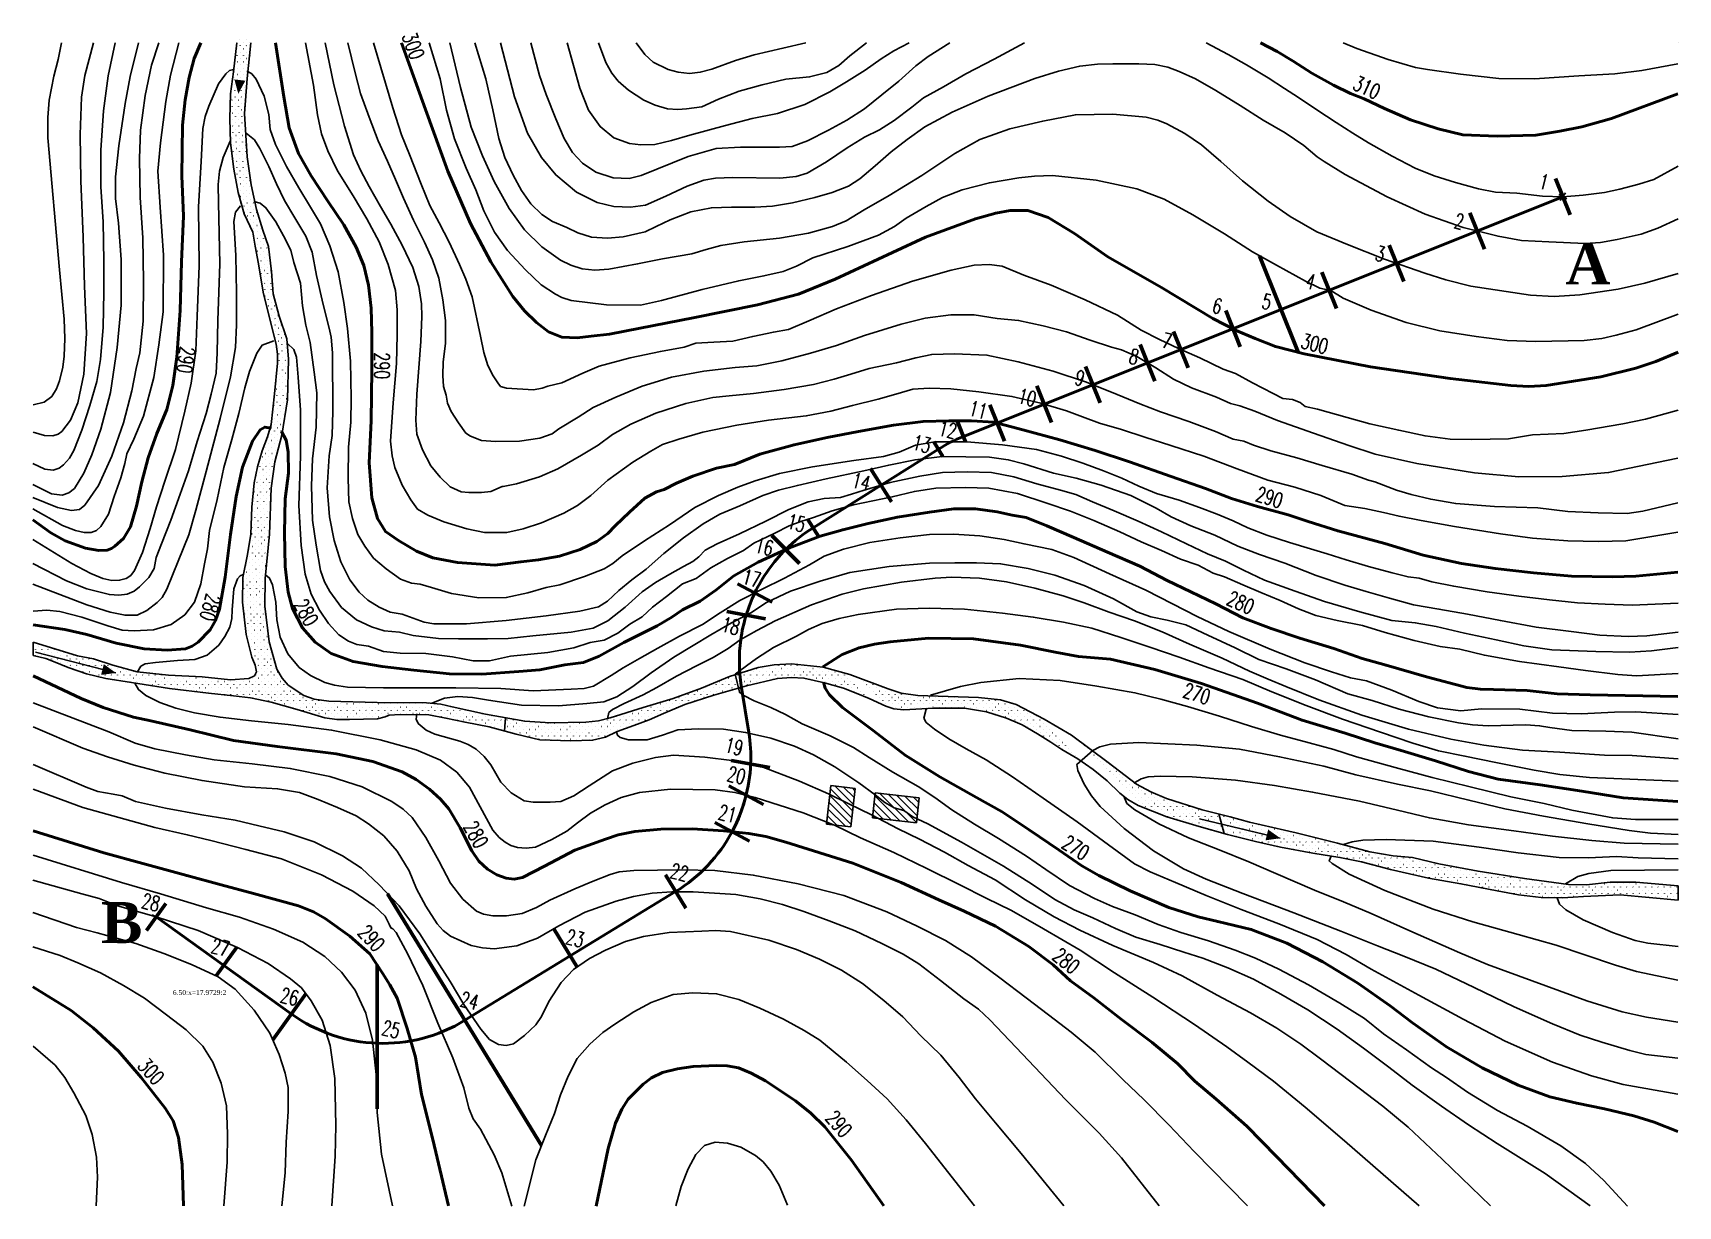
# Model space of a CAD drawing. Header units: millimetres. Extents: x 2268 to 10992, y 389 to 3530.
# Drawn here: x 6592 to 7429, y 389 to 986 of the extents above; entities that cross this region are included whole.
import ezdxf
from ezdxf.enums import TextEntityAlignment as Align

# ---------------------------------------------------------------- set-up
doc = ezdxf.new("R2010")
doc.units = ezdxf.units.MM
doc.layers.get('0').update_dxf_attribs({"true_color": 0xd9d9d9})
for name, color, linetype in [('fabbricati', 9, 'Continuous'), ('fiume', 4, 'Continuous'), ('reffifilo 2', 192, 'Continuous')]:
    doc.layers.add(name, color=color, linetype=linetype)
doc.layers.add('linee rosse', color=7, linetype='Continuous', lineweight=50, true_color=0xffc2c2)
doc.layers.add('picchetti', color=7, linetype='Continuous', true_color=0x990000)
doc.layers.add('testo', color=7, linetype='Continuous', true_color=0x990000)
doc.styles.get("Standard").update_dxf_attribs({"font": 'times.ttf'})
doc.styles.add('TRIPLEX', font='romant', dxfattribs={"width": 0.86, "height": 10})

msp = doc.modelspace()

# ---------------------------------------------------------------- texts
at = {"transparency": 33554687, "style": 'TRIPLEX', "width": 0.688}
for s, height, rotation, p in [('300', 7.666437, 290.32313683, (6782.23282, 978.26113)), ('310', 7.666437, 335.37643521, (7269.43874, 954.91772)), ('1', 7.66644, 345.7499673, (7360.28937, 906.63807)), ('2', 7.66644, 345.7499673, (7317.15162, 886.54955)), ('3', 7.66644, 345.7499673, (7276.93383, 870.01667)), ('4', 7.66644, 345.7499673, (7241.6575, 855.95916)), ('6', 7.66644, 345.7499673, (7194.06512, 843.43976)), ('5', 7.66644, 345.7499673, (7219.29438, 845.67108)), ('7', 7.66644, 345.7499673, (7168.36041, 825.78495)), ('300', 7.666437, 345.7499673, (7243.59712, 824.24687)), ('290', 7.666437, 261.9408961, (6666.37099, 820.26611)), ('290', 7.666437, 270, (6766.10525, 816.74608)), ('8', 7.66644, 345.7499673, (7151.64644, 817.71911)), ('9', 7.66644, 345.7499673, (7124.11617, 806.79761)), ('10', 7.666437, 345.7499673, (7097.33772, 796.88456)), ('11', 7.666437, 345.7499673, (7072.41131, 790.59196)), ('12', 7.666437, 345.7499673, (7056.87913, 780.51515)), ('13', 7.666437, 345.7499673, (7043.6734, 773.29528)), ('14', 7.666437, 345.7499673, (7012.90062, 753.94577)), ('290', 7.666437, 342.47443163, (7220.37921, 746.11914)), ('15', 7.666437, 345.7499673, (6979.86877, 733.03331)), ('16', 7.666437, 345.7499673, (6963.50615, 720.96655)), ('17', 7.666437, 345.7499673, (6957.1324, 704.85353)), ('280', 7.666437, 253.44292862, (6678.95967, 694.78063)), ('280', 7.666437, 299.19748605, (6727.963, 689.35379)), ('280', 7.666437, 335.55604522, (7205.31433, 692.70729)), ('18', 7.666437, 345.7499673, (6946.49391, 680.60302)), ('270', 7.666437, 341.91655462, (7183.40177, 646.14312)), ('19', 7.666437, 345.7499673, (6948.15939, 619.23784)), ('20', 7.666437, 345.7499673, (6949.36016, 604.57525)), ('21', 7.666437, 345.7499673, (6944.81009, 585.03465)), ('280', 7.666437, 299.0546041, (6814.36871, 576.2891)), ('270', 7.666437, 327.99461679, (7120.91801, 568.25392)), ('22', 7.666437, 345.7499673, (6920.36726, 555.22701)), ('28', 7.666437, 345.7499673, (6651.38789, 539.93163)), ('290', 7.666437, 312.70938996, (6761.73873, 522.84315)), ('23', 7.666437, 345.7499673, (6867.25566, 521.64716)), ('27', 7.666437, 345.7499673, (6686.76507, 517.07707)), ('280', 7.666437, 320.85601359, (7115.70235, 510.88166)), ('26', 7.666437, 345.7499673, (6721.94452, 491.91548)), ('24', 7.666437, 345.7499673, (6813.5418, 489.87209)), ('25', 7.666437, 345.7499673, (6773.61403, 475.32678)), ('300', 7.666437, 311.56636964, (6649.54303, 455.11775)), ('290', 7.666437, 310.91438322, (6999.53538, 428.3794))]:
    msp.add_text(s, height=height, rotation=rotation, dxfattribs=at).set_placement(p, align=Align.CENTER)
at = {"layer": 'linee rosse', "insert": (6663.52146, 499.00906), "char_height": 2.5, "attachment_point": 1}
msp.add_mtext_dynamic_manual_height_columns('6.50:x=17.9729:2', width=20.5100173, gutter_width=12.5, heights=[0], dxfattribs=at)
at = {"layer": 'testo', "ltscale": 0.5, "transparency": 33554687, "char_height": 20.891217, "attachment_point": 1}
for s, insert in [('{\\fTimes New Roman|b1|i0|c0|p18;A}', (7372.21716, 879.02707)), ('{\\fTimes New Roman|b1|i0|c0|p18;B}', (6626.9688, 543.82594))]:
    msp.add_mtext_dynamic_manual_height_columns(s, width=38.8991261, gutter_width=68.72111, heights=[0], dxfattribs=dict(at, insert=insert))

# ---------------------------------------------------------------- blocks, each defined once
blk = doc.blocks.new('B01C1F088')
at = {"layer": 'fabbricati', "linetype": 'Continuous'}
for p, q in [((345.5, 152.87), (350.67, 158.04)), ((345.67, 154.39), (350.78, 159.5)), ((345.84, 155.91), (349.57, 159.64)), ((346.01, 157.43), (348.36, 159.78)), ((346.18, 158.94), (347.15, 159.91)), ((345.97, 152), (350.5, 156.53)), ((347.18, 151.86), (350.33, 155.01)), ((348.39, 151.72), (350.16, 153.49)), ((349.6, 151.59), (349.99, 151.97))]:
    blk.add_line(p, q, dxfattribs=at)
blk = doc.blocks.new('B01C20568')
at = {"layer": 'fabbricati', "linetype": 'Continuous'}
for p, q in [((344.19, 144.83), (347.47, 148.1)), ((344.36, 146.35), (346.25, 148.24)), ((344.53, 147.87), (345.04, 148.38)), ((344.7, 143.99), (348.68, 147.97)), ((345.91, 143.85), (349.89, 147.83)), ((347.12, 143.72), (351.1, 147.7)), ((348.33, 143.58), (351.45, 146.7)), ((349.54, 143.44), (351.28, 145.18)), ((350.75, 143.31), (351.1, 143.66))]:
    blk.add_line(p, q, dxfattribs=at)
blk = doc.blocks.new('B01C419F8')
at = {"layer": 'fiume', "linetype": 'Continuous'}
for p, q in [((362.39, 296.77), (362.41, 296.79)), ((362.39, 295.64), (362.41, 295.66)), ((362.39, 294.51), (362.41, 294.52)), ((362.97, 296.22), (362.99, 296.24)), ((362.97, 295.09), (362.99, 295.1)), ((363.55, 296.8), (363.57, 296.82)), ((363.55, 295.67), (363.57, 295.68)), ((363.55, 294.54), (363.57, 294.55)), ((364.13, 296.25), (364.15, 296.26)), ((364.13, 295.12), (364.15, 295.13)), ((364.71, 296.83), (364.73, 296.84)), ((361.81, 292.8), (361.83, 292.81)), ((361.81, 291.67), (361.83, 291.68)), ((362.39, 293.38), (362.41, 293.39)), ((362.39, 292.25), (362.41, 292.26)), ((362.39, 291.12), (362.41, 291.13)), ((362.97, 293.96), (362.99, 293.97)), ((362.97, 292.83), (362.99, 292.84)), ((362.97, 291.7), (362.99, 291.71)), ((363.55, 293.41), (363.57, 293.42)), ((363.55, 292.28), (363.57, 292.29)), ((363.55, 291.14), (363.57, 291.16)), ((364.13, 293.99), (364.15, 294)), ((364.13, 292.86), (364.15, 292.87)), ((364.13, 291.72), (364.15, 291.74)), ((361.81, 290.54), (361.83, 290.55)), ((361.81, 289.4), (361.83, 289.42)), ((361.81, 288.27), (361.83, 288.29)), ((362.39, 289.98), (362.41, 290)), ((362.39, 288.85), (362.41, 288.87)), ((362.97, 290.56), (362.99, 290.58)), ((362.97, 289.43), (362.99, 289.45)), ((362.97, 288.3), (362.99, 288.32)), ((363.55, 290.01), (363.57, 290.03)), ((363.55, 288.88), (363.57, 288.9)), ((361.81, 287.14), (361.83, 287.16)), ((361.81, 286.01), (361.83, 286.02)), ((362.39, 287.72), (362.41, 287.74)), ((362.39, 286.59), (362.41, 286.6)), ((362.39, 285.46), (362.41, 285.47)), ((362.97, 287.17), (362.99, 287.18)), ((362.97, 286.04), (362.99, 286.05)), ((363.55, 287.75), (363.57, 287.76)), ((363.55, 286.62), (363.57, 286.63)), ((363.55, 285.49), (363.57, 285.5)), ((361.81, 284.88), (361.83, 284.89)), ((361.81, 283.75), (361.83, 283.76)), ((361.81, 282.62), (361.83, 282.63)), ((362.39, 284.33), (362.41, 284.34)), ((362.39, 283.2), (362.41, 283.21)), ((362.97, 284.91), (362.99, 284.92)), ((362.97, 283.78), (362.99, 283.79)), ((362.97, 282.64), (362.99, 282.66)), ((363.55, 284.36), (363.57, 284.37)), ((363.55, 283.22), (363.57, 283.24)), ((362.39, 282.06), (362.41, 282.08)), ((362.39, 280.93), (362.41, 280.95)), ((362.39, 279.8), (362.41, 279.82)), ((362.97, 281.51), (362.99, 281.53)), ((362.97, 280.38), (362.99, 280.4)), ((362.97, 279.25), (362.99, 279.26)), ((363.55, 282.09), (363.57, 282.11)), ((363.55, 280.96), (363.57, 280.98)), ((363.55, 279.83), (363.57, 279.84)), ((364.13, 279.28), (364.15, 279.29)), ((362.39, 278.67), (362.41, 278.68)), ((362.39, 277.54), (362.41, 277.55)), ((362.39, 276.41), (362.41, 276.42)), ((362.97, 278.12), (362.99, 278.13)), ((362.97, 276.99), (362.99, 277)), ((363.55, 278.7), (363.57, 278.71)), ((363.55, 277.57), (363.57, 277.58)), ((363.55, 276.44), (363.57, 276.45)), ((364.13, 278.15), (364.15, 278.16)), ((364.13, 277.02), (364.15, 277.03)), ((361.81, 275.83), (361.83, 275.84)), ((361.81, 274.7), (361.83, 274.71)), ((361.81, 273.57), (361.83, 273.58)), ((362.39, 275.28), (362.41, 275.29)), ((362.39, 274.15), (362.41, 274.16)), ((362.97, 275.86), (362.99, 275.87)), ((362.97, 274.73), (362.99, 274.74)), ((362.97, 273.59), (362.99, 273.61)), ((363.55, 275.3), (363.57, 275.32)), ((363.55, 274.17), (363.57, 274.19)), ((364.13, 275.88), (364.15, 275.9)), ((364.13, 274.75), (364.15, 274.77)), ((364.13, 273.62), (364.15, 273.64)), ((361.23, 271.85), (361.25, 271.87)), ((361.23, 270.72), (361.25, 270.74)), ((361.81, 272.43), (361.83, 272.45)), ((361.81, 271.3), (361.83, 271.32)), ((362.39, 273.01), (362.41, 273.03)), ((362.39, 271.88), (362.41, 271.9)), ((362.39, 270.75), (362.41, 270.77)), ((362.97, 272.46), (362.99, 272.48)), ((362.97, 271.33), (362.99, 271.35)), ((363.55, 273.04), (363.57, 273.06)), ((363.55, 271.91), (363.57, 271.92)), ((363.55, 270.78), (363.57, 270.79)), ((364.13, 272.49), (364.15, 272.5)), ((364.13, 271.36), (364.15, 271.37)), ((360.65, 267.88), (360.67, 267.89)), ((361.23, 269.59), (361.25, 269.61)), ((361.23, 268.46), (361.25, 268.47)), ((361.23, 267.33), (361.25, 267.34)), ((361.81, 270.17), (361.83, 270.19)), ((361.81, 269.04), (361.83, 269.05)), ((361.81, 267.91), (361.83, 267.92)), ((362.39, 269.62), (362.41, 269.63)), ((362.39, 268.49), (362.41, 268.5)), ((362.39, 267.36), (362.41, 267.37)), ((362.97, 270.2), (362.99, 270.21)), ((362.97, 269.07), (362.99, 269.08)), ((362.97, 267.94), (362.99, 267.95)), ((363.55, 269.65), (363.57, 269.66)), ((363.55, 268.52), (363.57, 268.53)), ((363.55, 267.39), (363.57, 267.4)), ((360.65, 266.75), (360.67, 266.76)), ((360.65, 265.62), (360.67, 265.63)), ((360.65, 264.49), (360.67, 264.5)), ((361.23, 266.2), (361.25, 266.21)), ((361.23, 265.07), (361.25, 265.08)), ((361.81, 266.78), (361.83, 266.79)), ((361.81, 265.65), (361.83, 265.66)), ((361.81, 264.51), (361.83, 264.53)), ((362.39, 266.23), (362.41, 266.24)), ((362.39, 265.09), (362.41, 265.11)), ((362.97, 266.81), (362.99, 266.82)), ((362.97, 265.67), (362.99, 265.69)), ((362.97, 264.54), (362.99, 264.56)), ((360.07, 263.91), (360.09, 263.92)), ((360.07, 262.78), (360.09, 262.79)), ((360.07, 261.64), (360.09, 261.66)), ((360.65, 263.35), (360.67, 263.37)), ((360.65, 262.22), (360.67, 262.24)), ((361.23, 263.93), (361.25, 263.95)), ((361.23, 262.8), (361.25, 262.82)), ((361.23, 261.67), (361.25, 261.69)), ((361.81, 263.38), (361.83, 263.4)), ((361.81, 262.25), (361.83, 262.27)), ((362.39, 263.96), (362.41, 263.98)), ((362.39, 262.83), (362.41, 262.85)), ((362.39, 261.7), (362.41, 261.71)), ((359.49, 259.93), (359.51, 259.95)), ((359.49, 258.8), (359.51, 258.82)), ((360.07, 260.51), (360.09, 260.53)), ((360.07, 259.38), (360.09, 259.4)), ((360.65, 261.09), (360.67, 261.11)), ((360.65, 259.96), (360.67, 259.97)), ((360.65, 258.83), (360.67, 258.84)), ((361.23, 260.54), (361.25, 260.55)), ((361.23, 259.41), (361.25, 259.42)), ((361.81, 261.12), (361.83, 261.13)), ((361.81, 259.99), (361.83, 260)), ((361.81, 258.86), (361.83, 258.87)), ((358.91, 257.09), (358.93, 257.1)), ((358.91, 255.96), (358.93, 255.97)), ((359.49, 257.67), (359.51, 257.68)), ((359.49, 256.54), (359.51, 256.55)), ((360.07, 258.25), (360.09, 258.26)), ((360.07, 257.12), (360.09, 257.13)), ((360.07, 255.99), (360.09, 256)), ((360.65, 257.7), (360.67, 257.71)), ((360.65, 256.57), (360.67, 256.58)), ((360.65, 255.44), (360.67, 255.45)), ((361.23, 258.28), (361.25, 258.29)), ((361.23, 257.15), (361.25, 257.16)), ((361.23, 256.02), (361.25, 256.03)), ((358.33, 254.25), (358.35, 254.26)), ((358.33, 253.12), (358.35, 253.13)), ((358.91, 254.83), (358.93, 254.84)), ((358.91, 253.7), (358.93, 253.71)), ((358.91, 252.56), (358.93, 252.58)), ((359.49, 255.41), (359.51, 255.42)), ((359.49, 254.28), (359.51, 254.29)), ((359.49, 253.14), (359.51, 253.16)), ((360.07, 254.86), (360.09, 254.87)), ((360.07, 253.72), (360.09, 253.74)), ((360.07, 252.59), (360.09, 252.61)), ((360.65, 254.3), (360.67, 254.32)), ((360.65, 253.17), (360.67, 253.19)), ((361.23, 254.88), (361.25, 254.9)), ((357.75, 251.4), (357.77, 251.42)), ((357.75, 250.27), (357.77, 250.29)), ((358.33, 251.98), (358.35, 252)), ((358.33, 250.85), (358.35, 250.87)), ((358.33, 249.72), (358.35, 249.74)), ((358.91, 251.43), (358.93, 251.45)), ((358.91, 250.3), (358.93, 250.32)), ((359.49, 252.01), (359.51, 252.03)), ((359.49, 250.88), (359.51, 250.9)), ((359.49, 249.75), (359.51, 249.76)), ((360.07, 251.46), (360.09, 251.48)), ((360.07, 250.33), (360.09, 250.34)), ((360.65, 252.04), (360.67, 252.06)), ((357.17, 248.56), (357.19, 248.58)), ((357.17, 247.43), (357.19, 247.44)), ((357.75, 249.14), (357.77, 249.16)), ((357.75, 248.01), (357.77, 248.02)), ((357.75, 246.88), (357.77, 246.89)), ((358.33, 248.59), (358.35, 248.6)), ((358.33, 247.46), (358.35, 247.47)), ((358.91, 249.17), (358.93, 249.18)), ((358.91, 248.04), (358.93, 248.05)), ((358.91, 246.91), (358.93, 246.92)), ((359.49, 248.62), (359.51, 248.63)), ((359.49, 247.49), (359.51, 247.5)), ((360.07, 249.2), (360.09, 249.21)), ((357.17, 246.3), (357.19, 246.31)), ((357.17, 245.17), (357.19, 245.18)), ((357.17, 244.04), (357.19, 244.05)), ((357.75, 245.75), (357.77, 245.76)), ((357.75, 244.62), (357.77, 244.63)), ((358.33, 246.33), (358.35, 246.34)), ((358.33, 245.2), (358.35, 245.21)), ((358.33, 244.06), (358.35, 244.08)), ((358.91, 245.78), (358.93, 245.79)), ((358.91, 244.64), (358.93, 244.66)), ((359.49, 246.36), (359.51, 246.37)), ((356.01, 240.61), (356.03, 240.63)), ((356.59, 243.46), (356.61, 243.47)), ((356.59, 242.33), (356.61, 242.34)), ((356.59, 241.19), (356.61, 241.21)), ((357.17, 242.91), (357.19, 242.92)), ((357.17, 241.77), (357.19, 241.79)), ((357.17, 240.64), (357.19, 240.66)), ((357.75, 243.49), (357.77, 243.5)), ((357.75, 242.35), (357.77, 242.37)), ((357.75, 241.22), (357.77, 241.24)), ((358.33, 242.93), (358.35, 242.95)), ((358.33, 241.8), (358.35, 241.82)), ((355.43, 238.9), (355.45, 238.92)), ((355.43, 237.77), (355.45, 237.79)), ((356.01, 239.48), (356.03, 239.5)), ((356.01, 238.35), (356.03, 238.37)), ((356.59, 240.06), (356.61, 240.08)), ((356.59, 238.93), (356.61, 238.95)), ((356.59, 237.8), (356.61, 237.81)), ((357.17, 239.51), (357.19, 239.53)), ((357.17, 238.38), (357.19, 238.39)), ((357.75, 240.09), (357.77, 240.11)), ((354.85, 236.06), (354.87, 236.07)), ((354.85, 234.93), (354.87, 234.94)), ((355.43, 236.64), (355.45, 236.65)), ((355.43, 235.51), (355.45, 235.52)), ((356.01, 237.22), (356.03, 237.23)), ((356.01, 236.09), (356.03, 236.1)), ((356.01, 234.96), (356.03, 234.97)), ((356.59, 236.67), (356.61, 236.68)), ((356.59, 235.54), (356.61, 235.55)), ((357.17, 237.25), (357.19, 237.26)), ((354.27, 234.35), (354.29, 234.36)), ((354.27, 233.22), (354.29, 233.23)), ((354.27, 232.09), (354.29, 232.1)), ((354.85, 233.8), (354.87, 233.81)), ((354.85, 232.67), (354.87, 232.68)), ((355.43, 234.38), (355.45, 234.39)), ((355.43, 233.25), (355.45, 233.26)), ((355.43, 232.11), (355.45, 232.13)), ((356.01, 233.83), (356.03, 233.84)), ((356.01, 232.69), (356.03, 232.71)), ((356.59, 234.41), (356.61, 234.42)), ((356.59, 233.27), (356.61, 233.29)), ((353.11, 229.8), (353.13, 229.81)), ((353.69, 231.51), (353.71, 231.52)), ((353.69, 230.38), (353.71, 230.39)), ((353.69, 229.24), (353.71, 229.26)), ((354.27, 230.96), (354.29, 230.97)), ((354.27, 229.82), (354.29, 229.84)), ((354.85, 231.54), (354.87, 231.55)), ((354.85, 230.4), (354.87, 230.42)), ((354.85, 229.27), (354.87, 229.29)), ((355.43, 230.98), (355.45, 231)), ((355.43, 229.85), (355.45, 229.87)), ((355.43, 228.72), (355.45, 228.73)), ((356.01, 231.56), (356.03, 231.58)), ((356.01, 230.43), (356.03, 230.45)), ((352.54, 226.95), (352.55, 226.97)), ((352.54, 225.82), (352.55, 225.84)), ((353.11, 228.66), (353.13, 228.68)), ((353.11, 227.53), (353.13, 227.55)), ((353.11, 226.4), (353.13, 226.42)), ((353.69, 228.11), (353.71, 228.13)), ((353.69, 226.98), (353.71, 227)), ((353.69, 225.85), (353.71, 225.86)), ((354.27, 228.69), (354.29, 228.71)), ((354.27, 227.56), (354.29, 227.58)), ((354.27, 226.43), (354.29, 226.44)), ((354.85, 228.14), (354.87, 228.16)), ((354.85, 227.01), (354.87, 227.02)), ((354.85, 225.88), (354.87, 225.89)), ((355.43, 227.59), (355.45, 227.6)), ((355.43, 226.46), (355.45, 226.47)), ((351.96, 224.11), (351.97, 224.12)), ((351.96, 222.98), (351.97, 222.99)), ((352.54, 224.69), (352.55, 224.7)), ((352.54, 223.56), (352.55, 223.57)), ((353.11, 225.27), (353.13, 225.28)), ((353.11, 224.14), (353.13, 224.15)), ((353.11, 223.01), (353.13, 223.02)), ((353.69, 224.72), (353.71, 224.73)), ((353.69, 223.59), (353.71, 223.6)), ((354.27, 225.3), (354.29, 225.31)), ((354.27, 224.17), (354.29, 224.18)), ((354.27, 223.04), (354.29, 223.05)), ((354.85, 224.75), (354.87, 224.76)), ((354.85, 223.62), (354.87, 223.63)), ((351.38, 222.4), (351.39, 222.41)), ((351.38, 221.27), (351.39, 221.28)), ((351.38, 220.14), (351.39, 220.15)), ((351.96, 221.85), (351.97, 221.86)), ((351.96, 220.72), (351.97, 220.73)), ((352.54, 222.43), (352.55, 222.44)), ((352.54, 221.3), (352.55, 221.31)), ((352.54, 220.16), (352.55, 220.18)), ((353.11, 221.88), (353.13, 221.89)), ((353.11, 220.74), (353.13, 220.76)), ((353.69, 222.46), (353.71, 222.47)), ((353.69, 221.32), (353.71, 221.34)), ((353.69, 220.19), (353.71, 220.21)), ((354.27, 221.9), (354.29, 221.92)), ((350.8, 219.56), (350.81, 219.57)), ((350.8, 218.43), (350.81, 218.44)), ((350.8, 217.29), (350.81, 217.31)), ((351.38, 219.01), (351.39, 219.02)), ((351.38, 217.87), (351.39, 217.89)), ((351.96, 219.58), (351.97, 219.6)), ((351.96, 218.45), (351.97, 218.47)), ((351.96, 217.32), (351.97, 217.34)), ((352.54, 219.03), (352.55, 219.05)), ((352.54, 217.9), (352.55, 217.92)), ((353.11, 219.61), (353.13, 219.63)), ((353.11, 218.48), (353.13, 218.5)), ((353.11, 217.35), (353.13, 217.36)), ((353.69, 219.06), (353.71, 219.08)), ((349.64, 215), (349.65, 215.02)), ((349.64, 213.87), (349.65, 213.89)), ((350.22, 216.71), (350.23, 216.73)), ((350.22, 215.58), (350.23, 215.6)), ((350.22, 214.45), (350.23, 214.47)), ((350.8, 216.16), (350.81, 216.18)), ((350.8, 215.03), (350.81, 215.05)), ((350.8, 213.9), (350.81, 213.91)), ((351.38, 216.74), (351.39, 216.76)), ((351.38, 215.61), (351.39, 215.63)), ((351.38, 214.48), (351.39, 214.49)), ((351.96, 216.19), (351.97, 216.2)), ((351.96, 215.06), (351.97, 215.07)), ((351.96, 213.93), (351.97, 213.94)), ((352.54, 216.77), (352.55, 216.78)), ((352.54, 215.64), (352.55, 215.65)), ((352.54, 214.51), (352.55, 214.52)), ((349.06, 213.29), (349.07, 213.31)), ((349.06, 212.16), (349.07, 212.17)), ((349.06, 211.03), (349.07, 211.04)), ((349.64, 212.74), (349.65, 212.75)), ((349.64, 211.61), (349.65, 211.62)), ((350.22, 213.32), (350.23, 213.33)), ((350.22, 212.19), (350.23, 212.2)), ((350.22, 211.06), (350.23, 211.07)), ((350.8, 212.77), (350.81, 212.78)), ((350.8, 211.64), (350.81, 211.65)), ((351.38, 213.35), (351.39, 213.36)), ((351.38, 212.22), (351.39, 212.23)), ((351.38, 211.09), (351.39, 211.1)), ((351.96, 212.8), (351.97, 212.81)), ((347.9, 208.74), (347.91, 208.75)), ((348.48, 210.45), (348.49, 210.46)), ((348.48, 209.32), (348.49, 209.33)), ((348.48, 208.19), (348.49, 208.2)), ((349.06, 209.9), (349.07, 209.91)), ((349.06, 208.77), (349.07, 208.78)), ((349.64, 210.48), (349.65, 210.49)), ((349.64, 209.35), (349.65, 209.36)), ((349.64, 208.21), (349.65, 208.23)), ((350.22, 209.93), (350.23, 209.94)), ((350.22, 208.79), (350.23, 208.81)), ((350.8, 210.51), (350.81, 210.52)), ((350.8, 209.37), (350.81, 209.39)), ((350.8, 208.24), (350.81, 208.25)), ((346.74, 205.32), (346.75, 205.33)), ((347.32, 207.03), (347.33, 207.04)), ((347.32, 205.9), (347.33, 205.91)), ((347.9, 207.61), (347.91, 207.62)), ((347.9, 206.48), (347.91, 206.49)), ((347.9, 205.34), (347.91, 205.36)), ((348.48, 207.06), (348.49, 207.07)), ((348.48, 205.92), (348.49, 205.94)), ((349.06, 207.63), (349.07, 207.65)), ((349.06, 206.5), (349.07, 206.52)), ((349.06, 205.37), (349.07, 205.39)), ((349.64, 207.08), (349.65, 207.1)), ((349.64, 205.95), (349.65, 205.97)), ((350.22, 207.66), (350.23, 207.68)), ((350.22, 206.53), (350.23, 206.55)), ((346.16, 203.6), (346.17, 203.62)), ((346.16, 202.47), (346.17, 202.49)), ((346.74, 204.18), (346.75, 204.2)), ((346.74, 203.05), (346.75, 203.07)), ((347.32, 204.76), (347.33, 204.78)), ((347.32, 203.63), (347.33, 203.65)), ((347.32, 202.5), (347.33, 202.52)), ((347.9, 204.21), (347.91, 204.23)), ((347.9, 203.08), (347.91, 203.1)), ((348.48, 204.79), (348.49, 204.81)), ((348.48, 203.66), (348.49, 203.68)), ((348.48, 202.53), (348.49, 202.54)), ((349.06, 204.24), (349.07, 204.25)), ((349.06, 203.11), (349.07, 203.12)), ((349.64, 204.82), (349.65, 204.83)), ((343.84, 199.02), (343.85, 199.04)), ((344.42, 199.6), (344.43, 199.62)), ((345, 201.31), (345.01, 201.33)), ((345, 200.18), (345.01, 200.2)), ((345, 199.05), (345.01, 199.06)), ((345.58, 201.89), (345.59, 201.91)), ((345.58, 200.76), (345.59, 200.78)), ((345.58, 199.63), (345.59, 199.64)), ((346.16, 201.34), (346.17, 201.36)), ((346.16, 200.21), (346.17, 200.22)), ((346.16, 199.08), (346.17, 199.09)), ((346.74, 201.92), (346.75, 201.94)), ((346.74, 200.79), (346.75, 200.8)), ((346.74, 199.66), (346.75, 199.67)), ((347.32, 201.37), (347.33, 201.38)), ((347.32, 200.24), (347.33, 200.25)), ((347.9, 201.95), (347.91, 201.96)), ((347.9, 200.82), (347.91, 200.83)), ((348.48, 201.4), (348.49, 201.41)), ((342.1, 196.15), (342.11, 196.17)), ((342.68, 196.73), (342.69, 196.75)), ((343.26, 197.31), (343.27, 197.33)), ((343.26, 196.18), (343.27, 196.19)), ((343.84, 197.89), (343.85, 197.91)), ((343.84, 196.76), (343.85, 196.77)), ((344.42, 198.47), (344.43, 198.48)), ((344.42, 197.34), (344.43, 197.35)), ((345, 197.92), (345.01, 197.93)), ((345.58, 198.5), (345.59, 198.51)), ((339.78, 193.83), (339.79, 193.85)), ((340.36, 194.41), (340.37, 194.43)), ((340.36, 193.28), (340.37, 193.29)), ((340.94, 194.99), (340.95, 195.01)), ((340.94, 193.86), (340.95, 193.87)), ((341.52, 195.57), (341.53, 195.59)), ((341.52, 194.44), (341.53, 194.45)), ((342.1, 195.02), (342.11, 195.03)), ((342.68, 195.6), (342.69, 195.61)), ((337.46, 190.38), (337.47, 190.4)), ((338.04, 190.96), (338.05, 190.98)), ((338.62, 191.54), (338.63, 191.56)), ((339.2, 192.12), (339.21, 192.14)), ((339.78, 192.7), (339.79, 192.71)), ((336.3, 189.22), (336.31, 189.24)), ((336.88, 189.8), (336.89, 189.82)), ((338.04, 187.57), (338.05, 187.58)), ((338.62, 188.15), (338.63, 188.16)), ((339.2, 188.73), (339.21, 188.74)), ((335.14, 184.67), (335.15, 184.68)), ((335.72, 185.25), (335.73, 185.26)), ((336.3, 185.83), (336.31, 185.84)), ((336.3, 184.7), (336.31, 184.71)), ((336.88, 186.41), (336.89, 186.42)), ((336.88, 185.28), (336.89, 185.29)), ((337.46, 186.99), (337.47, 187)), ((337.46, 185.86), (337.47, 185.87)), ((331.66, 181.19), (331.68, 181.2)), ((332.24, 181.77), (332.26, 181.78)), ((332.82, 182.35), (332.84, 182.36)), ((332.82, 181.22), (332.84, 181.23)), ((333.4, 182.93), (333.41, 182.94)), ((333.4, 181.8), (333.41, 181.81)), ((333.98, 183.51), (333.99, 183.52)), ((333.98, 182.38), (333.99, 182.39)), ((333.98, 181.25), (333.99, 181.26)), ((334.56, 184.09), (334.57, 184.1)), ((334.56, 182.96), (334.57, 182.97)), ((334.56, 181.83), (334.57, 181.84)), ((335.14, 183.54), (335.15, 183.55)), ((335.14, 182.41), (335.15, 182.42)), ((335.72, 184.12), (335.73, 184.13)), ((335.72, 182.99), (335.73, 183)), ((329.92, 178.32), (329.94, 178.33)), ((330.5, 178.9), (330.52, 178.91)), ((331.08, 180.61), (331.1, 180.62)), ((331.08, 179.48), (331.1, 179.49)), ((331.08, 178.35), (331.1, 178.36)), ((331.66, 180.06), (331.68, 180.07)), ((331.66, 178.93), (331.68, 178.94)), ((332.24, 180.64), (332.26, 180.65)), ((332.24, 179.51), (332.26, 179.52)), ((332.24, 178.37), (332.26, 178.39)), ((332.82, 180.09), (332.84, 180.1)), ((332.82, 178.95), (332.84, 178.97)), ((333.4, 180.67), (333.41, 180.68)), ((333.4, 179.53), (333.41, 179.55)), ((333.98, 180.11), (333.99, 180.13)), ((329.34, 176.61), (329.36, 176.62)), ((329.34, 175.48), (329.36, 175.49)), ((329.92, 177.19), (329.94, 177.2)), ((329.92, 176.06), (329.94, 176.07)), ((330.5, 177.77), (330.52, 177.78)), ((330.5, 176.64), (330.52, 176.65)), ((330.5, 175.5), (330.52, 175.52)), ((331.08, 177.22), (331.1, 177.23)), ((331.08, 176.08), (331.1, 176.1)), ((331.66, 177.79), (331.68, 177.81)), ((331.66, 176.66), (331.68, 176.68)), ((331.66, 175.53), (331.68, 175.55)), ((332.24, 177.24), (332.26, 177.26)), ((328.76, 174.9), (328.78, 174.91)), ((328.76, 173.76), (328.78, 173.78)), ((328.76, 172.63), (328.78, 172.65)), ((329.34, 174.34), (329.36, 174.36)), ((329.34, 173.21), (329.36, 173.23)), ((329.92, 174.92), (329.94, 174.94)), ((329.92, 173.79), (329.94, 173.81)), ((329.92, 172.66), (329.94, 172.68)), ((330.5, 174.37), (330.52, 174.39)), ((330.5, 173.24), (330.52, 173.26)), ((331.08, 174.95), (331.1, 174.97)), ((331.08, 173.82), (331.1, 173.84)), ((328.18, 170.92), (328.2, 170.94)), ((328.18, 169.79), (328.2, 169.8)), ((328.76, 171.5), (328.78, 171.52)), ((328.76, 170.37), (328.78, 170.38)), ((329.34, 172.08), (329.36, 172.1)), ((329.34, 170.95), (329.36, 170.96)), ((329.34, 169.82), (329.36, 169.83)), ((329.92, 171.53), (329.94, 171.54)), ((329.92, 170.4), (329.94, 170.41)), ((330.5, 172.11), (330.52, 172.12)), ((328.18, 168.66), (328.2, 168.67)), ((328.18, 167.53), (328.2, 167.54)), ((328.18, 166.4), (328.2, 166.41)), ((328.76, 169.24), (328.78, 169.25)), ((328.76, 168.11), (328.78, 168.12)), ((328.76, 166.98), (328.78, 166.99)), ((329.34, 168.69), (329.36, 168.7)), ((329.34, 167.56), (329.36, 167.57)), ((329.34, 166.42), (329.36, 166.44)), ((329.92, 169.27), (329.94, 169.28)), ((329.92, 168.14), (329.94, 168.15)), ((329.92, 167), (329.94, 167.02)), ((328.18, 165.27), (328.2, 165.28)), ((328.18, 164.13), (328.2, 164.15)), ((328.76, 165.84), (328.78, 165.86)), ((328.76, 164.71), (328.78, 164.73)), ((328.76, 163.58), (328.78, 163.6)), ((329.34, 165.29), (329.36, 165.31)), ((329.34, 164.16), (329.36, 164.18)), ((329.92, 165.87), (329.94, 165.89)), ((329.92, 164.74), (329.94, 164.76)), ((329.92, 163.61), (329.94, 163.62)), ((328.18, 163), (328.2, 163.02)), ((328.18, 161.87), (328.2, 161.89)), ((328.18, 160.74), (328.2, 160.75)), ((328.76, 162.45), (328.78, 162.46)), ((328.76, 161.32), (328.78, 161.33)), ((329.34, 163.03), (329.36, 163.04)), ((329.34, 161.9), (329.36, 161.91)), ((329.34, 160.77), (329.36, 160.78)), ((329.92, 162.48), (329.94, 162.49)), ((329.92, 161.35), (329.94, 161.36)), ((328.18, 159.61), (328.2, 159.62)), ((328.18, 158.48), (328.2, 158.49)), ((328.76, 160.19), (328.78, 160.2)), ((328.76, 159.06), (328.78, 159.07)), ((328.76, 157.93), (328.78, 157.94)), ((329.34, 159.64), (329.36, 159.65)), ((329.34, 158.51), (329.36, 158.52)), ((329.92, 160.22), (329.94, 160.23)), ((329.92, 159.08), (329.94, 159.1)), ((329.92, 157.95), (329.94, 157.97)), ((327.02, 155.05), (327.04, 155.07)), ((327.6, 156.77), (327.62, 156.78)), ((327.6, 155.63), (327.62, 155.65)), ((327.6, 154.5), (327.62, 154.52)), ((328.18, 157.35), (328.2, 157.36)), ((328.18, 156.21), (328.2, 156.23)), ((328.18, 155.08), (328.2, 155.1)), ((328.76, 156.79), (328.78, 156.81)), ((328.76, 155.66), (328.78, 155.68)), ((328.76, 154.53), (328.78, 154.55)), ((329.34, 157.37), (329.36, 157.39)), ((329.34, 156.24), (329.36, 156.26)), ((329.34, 155.11), (329.36, 155.13)), ((329.92, 156.82), (329.94, 156.84)), ((329.92, 155.69), (329.94, 155.7)), ((329.92, 154.56), (329.94, 154.57)), ((325.86, 151.63), (325.88, 151.65)), ((326.44, 153.34), (326.46, 153.36)), ((326.44, 152.21), (326.46, 152.23)), ((327.02, 153.92), (327.04, 153.94)), ((327.02, 152.79), (327.04, 152.81)), ((327.02, 151.66), (327.04, 151.67)), ((327.6, 153.37), (327.62, 153.39)), ((327.6, 152.24), (327.62, 152.25)), ((328.18, 153.95), (328.2, 153.97)), ((328.18, 152.82), (328.2, 152.83)), ((328.76, 153.4), (328.78, 153.41)), ((329.34, 153.98), (329.36, 153.99)), ((324.71, 149.35), (324.72, 149.36)), ((325.28, 149.92), (325.3, 149.93)), ((325.86, 150.5), (325.88, 150.51)), ((326.44, 151.08), (326.46, 151.09)), ((326.44, 148.82), (326.46, 148.83)), ((327.02, 149.4), (327.04, 149.41)), ((327.6, 149.98), (327.62, 149.99)), ((323.54, 145.92), (323.56, 145.93)), ((324.12, 146.5), (324.14, 146.51)), ((324.7, 147.08), (324.72, 147.09)), ((324.7, 145.95), (324.72, 145.96)), ((325.28, 147.66), (325.3, 147.67)), ((325.28, 146.53), (325.3, 146.54)), ((325.86, 148.24), (325.88, 148.25)), ((325.86, 147.11), (325.88, 147.12)), ((325.86, 145.98), (325.88, 145.99)), ((326.44, 147.69), (326.46, 147.7)), ((326.44, 146.55), (326.46, 146.57)), ((327.02, 148.27), (327.04, 148.28)), ((322.96, 143.08), (322.98, 143.09)), ((323.54, 144.79), (323.56, 144.8)), ((323.54, 143.66), (323.56, 143.67)), ((324.12, 145.37), (324.14, 145.38)), ((324.12, 144.24), (324.14, 144.25)), ((324.12, 143.1), (324.14, 143.12)), ((324.7, 144.82), (324.72, 144.83)), ((324.7, 143.68), (324.72, 143.7)), ((325.28, 145.4), (325.3, 145.41)), ((325.28, 144.26), (325.3, 144.28)), ((325.28, 143.13), (325.3, 143.15)), ((325.86, 144.84), (325.88, 144.86)), ((322.38, 140.23), (322.4, 140.25)), ((322.96, 141.94), (322.98, 141.96)), ((322.96, 140.81), (322.98, 140.83)), ((322.96, 139.68), (322.98, 139.7)), ((323.54, 142.52), (323.56, 142.54)), ((323.54, 141.39), (323.56, 141.41)), ((323.54, 140.26), (323.56, 140.28)), ((324.12, 141.97), (324.14, 141.99)), ((324.12, 140.84), (324.14, 140.86)), ((324.12, 139.71), (324.14, 139.72)), ((324.7, 142.55), (324.72, 142.57)), ((324.7, 141.42), (324.72, 141.44)), ((324.7, 140.29), (324.72, 140.3)), ((322.38, 139.1), (322.4, 139.12)), ((322.38, 137.97), (322.4, 137.98)), ((322.38, 136.84), (322.4, 136.85)), ((322.96, 138.55), (322.98, 138.56)), ((322.96, 137.42), (322.98, 137.43)), ((323.54, 139.13), (323.56, 139.14)), ((323.54, 138), (323.56, 138.01)), ((323.54, 136.87), (323.56, 136.88)), ((324.12, 138.58), (324.14, 138.59)), ((324.12, 137.45), (324.14, 137.46)), ((322.38, 135.71), (322.4, 135.72)), ((322.38, 134.58), (322.4, 134.59)), ((322.96, 136.29), (322.98, 136.3)), ((322.96, 135.16), (322.98, 135.17)), ((322.96, 134.03), (322.98, 134.04)), ((323.54, 135.74), (323.56, 135.75)), ((323.54, 134.6), (323.56, 134.62)), ((324.12, 136.32), (324.14, 136.33)), ((324.12, 135.18), (324.14, 135.2)), ((324.12, 134.05), (324.14, 134.07)), ((324.7, 134.63), (324.72, 134.65)), ((322.38, 133.45), (322.4, 133.46)), ((322.96, 132.89), (322.98, 132.91)), ((322.96, 131.76), (322.98, 131.78)), ((323.54, 133.47), (323.56, 133.49)), ((323.54, 132.34), (323.56, 132.36)), ((323.54, 131.21), (323.56, 131.22)), ((324.12, 132.92), (324.14, 132.94)), ((324.12, 131.79), (324.14, 131.8)), ((324.7, 133.5), (324.72, 133.52)), ((324.7, 132.37), (324.72, 132.38)), ((324.7, 131.24), (324.72, 131.25)), ((325.28, 130.69), (325.3, 130.7)), ((322.96, 130.63), (322.98, 130.65)), ((323.54, 130.08), (323.56, 130.09)), ((323.54, 128.95), (323.56, 128.96)), ((324.12, 130.66), (324.14, 130.67)), ((324.12, 129.53), (324.14, 129.54)), ((324.12, 128.4), (324.14, 128.41)), ((324.7, 130.11), (324.72, 130.12)), ((324.7, 128.98), (324.72, 128.99)), ((324.7, 127.84), (324.72, 127.86)), ((325.28, 129.56), (325.3, 129.57)), ((325.28, 128.42), (325.3, 128.44)), ((325.86, 129), (325.88, 129.02)), ((325.86, 127.87), (325.88, 127.89)), ((324.12, 127.27), (324.14, 127.28)), ((324.7, 126.71), (324.72, 126.73)), ((324.7, 125.58), (324.72, 125.6)), ((325.28, 127.29), (325.3, 127.31)), ((325.28, 126.16), (325.3, 126.18)), ((325.28, 125.03), (325.3, 125.04)), ((325.86, 126.74), (325.88, 126.76)), ((325.86, 125.61), (325.88, 125.62)), ((326.44, 127.32), (326.46, 127.34)), ((326.44, 126.19), (326.46, 126.2)), ((326.44, 125.06), (326.46, 125.07)), ((325.28, 123.9), (325.3, 123.91)), ((325.86, 124.48), (325.88, 124.49)), ((325.86, 123.35), (325.88, 123.36)), ((325.86, 122.22), (325.88, 122.23)), ((326.44, 123.93), (326.46, 123.94)), ((326.44, 122.8), (326.46, 122.81)), ((327.02, 124.51), (327.04, 124.52)), ((327.02, 123.38), (327.04, 123.39)), ((327.02, 122.24), (327.04, 122.26)), ((327.6, 122.82), (327.62, 122.84)), ((326.44, 121.66), (326.46, 121.68)), ((327.02, 121.11), (327.04, 121.13)), ((327.02, 119.98), (327.04, 120)), ((327.6, 121.69), (327.62, 121.71)), ((327.6, 120.56), (327.62, 120.58)), ((327.6, 119.43), (327.62, 119.44)), ((328.18, 121.14), (328.2, 121.16)), ((328.18, 120.01), (328.2, 120.02)), ((328.18, 118.88), (328.2, 118.89)), ((328.76, 119.46), (328.78, 119.47)), ((327.6, 118.3), (327.62, 118.31)), ((328.18, 117.75), (328.2, 117.76)), ((328.18, 116.62), (328.2, 116.63)), ((328.76, 118.33), (328.78, 118.34)), ((328.76, 117.2), (328.78, 117.21)), ((328.76, 116.06), (328.78, 116.08)), ((329.34, 117.78), (329.36, 117.79)), ((329.34, 116.64), (329.36, 116.66)), ((329.92, 116.09), (329.94, 116.11)), ((328.76, 114.93), (328.78, 114.95)), ((329.34, 115.51), (329.36, 115.53)), ((329.34, 114.38), (329.36, 114.4)), ((329.34, 113.25), (329.36, 113.26)), ((329.92, 114.96), (329.94, 114.98)), ((329.92, 113.83), (329.94, 113.84)), ((330.5, 114.41), (330.52, 114.42)), ((330.5, 113.28), (330.52, 113.29)), ((331.08, 113.86), (331.09, 113.87)), ((329.92, 112.7), (329.94, 112.71)), ((329.92, 111.57), (329.94, 111.58)), ((329.92, 110.44), (329.94, 110.45)), ((330.5, 112.15), (330.52, 112.16)), ((330.5, 111.02), (330.52, 111.03)), ((331.08, 112.73), (331.1, 112.74)), ((331.08, 111.6), (331.1, 111.61)), ((331.08, 110.46), (331.1, 110.48)), ((331.66, 112.18), (331.68, 112.19)), ((331.66, 111.04), (331.68, 111.06)), ((331.66, 109.91), (331.68, 109.93)), ((332.24, 110.49), (332.26, 110.51)), ((330.5, 109.88), (330.52, 109.9)), ((330.5, 108.75), (330.52, 108.77)), ((331.08, 109.33), (331.1, 109.35)), ((331.08, 108.2), (331.1, 108.22)), ((331.08, 107.07), (331.1, 107.08)), ((331.66, 108.78), (331.68, 108.8)), ((331.66, 107.65), (331.68, 107.66)), ((332.24, 109.36), (332.26, 109.38)), ((332.24, 108.23), (332.26, 108.24)), ((332.24, 107.1), (332.26, 107.11)), ((332.82, 108.81), (332.84, 108.82)), ((332.82, 107.68), (332.84, 107.69)), ((333.4, 107.13), (333.41, 107.14)), ((331.66, 106.52), (331.68, 106.53)), ((331.66, 105.39), (331.68, 105.4)), ((332.24, 105.97), (332.26, 105.98)), ((332.24, 104.84), (332.26, 104.85)), ((332.82, 106.55), (332.84, 106.56)), ((332.82, 105.42), (332.84, 105.43)), ((332.82, 104.28), (332.84, 104.3)), ((333.4, 106), (333.41, 106.01)), ((333.4, 104.86), (333.41, 104.88)), ((333.98, 105.44), (333.99, 105.46)), ((333.98, 104.31), (333.99, 104.33)), ((334.56, 104.89), (334.57, 104.91)), ((332.24, 103.7), (332.26, 103.72)), ((332.82, 103.15), (332.84, 103.17)), ((332.82, 102.02), (332.84, 102.04)), ((333.4, 103.73), (333.41, 103.75)), ((333.4, 102.6), (333.41, 102.62)), ((333.4, 101.47), (333.41, 101.48)), ((333.98, 103.18), (333.99, 103.2)), ((333.98, 102.05), (333.99, 102.06)), ((334.56, 103.76), (334.57, 103.77)), ((334.56, 102.63), (334.57, 102.64)), ((334.56, 101.5), (334.57, 101.51)), ((335.14, 103.21), (335.15, 103.22)), ((335.14, 102.08), (335.15, 102.09)), ((335.72, 101.53), (335.73, 101.54)), ((332.82, 100.89), (332.84, 100.9)), ((332.82, 99.76), (332.84, 99.77)), ((332.82, 98.63), (332.84, 98.64)), ((333.4, 100.34), (333.41, 100.35)), ((333.4, 99.21), (333.41, 99.22)), ((333.4, 98.08), (333.41, 98.09)), ((333.98, 100.92), (333.99, 100.93)), ((333.98, 99.79), (333.99, 99.8)), ((333.98, 98.66), (333.99, 98.67)), ((334.56, 100.37), (334.57, 100.38)), ((334.56, 99.24), (334.57, 99.25)), ((334.56, 98.1), (334.57, 98.12)), ((335.14, 100.95), (335.15, 100.96)), ((335.14, 99.82), (335.15, 99.83)), ((335.14, 98.68), (335.15, 98.7)), ((335.72, 100.4), (335.73, 100.41)), ((335.72, 99.26), (335.73, 99.28)), ((335.72, 98.13), (335.73, 98.15)), ((332.82, 97.5), (332.84, 97.51)), ((332.82, 96.36), (332.84, 96.38)), ((332.82, 95.23), (332.84, 95.25)), ((333.4, 96.94), (333.41, 96.96)), ((333.4, 95.81), (333.41, 95.83)), ((333.98, 97.52), (333.99, 97.54)), ((333.98, 96.39), (333.99, 96.41)), ((333.98, 95.26), (333.99, 95.28)), ((334.56, 96.97), (334.57, 96.99)), ((334.56, 95.84), (334.57, 95.86)), ((335.14, 97.55), (335.15, 97.57)), ((335.14, 96.42), (335.15, 96.44)), ((335.14, 95.29), (335.15, 95.3)), ((335.72, 97), (335.73, 97.02)), ((335.72, 95.87), (335.73, 95.88)), ((332.82, 94.1), (332.84, 94.12)), ((332.82, 92.97), (332.84, 92.98)), ((333.4, 94.68), (333.41, 94.7)), ((333.4, 93.55), (333.41, 93.56)), ((333.4, 92.42), (333.41, 92.43)), ((333.98, 94.13), (333.99, 94.14)), ((333.98, 93), (333.99, 93.01)), ((334.56, 94.71), (334.57, 94.72)), ((334.56, 93.58), (334.57, 93.59)), ((334.56, 92.45), (334.57, 92.46)), ((335.14, 94.16), (335.15, 94.17)), ((335.14, 93.03), (335.15, 93.04)), ((335.72, 94.74), (335.73, 94.75)), ((335.72, 93.61), (335.73, 93.62)), ((335.72, 92.48), (335.73, 92.49)), ((332.82, 91.84), (332.84, 91.85)), ((332.82, 90.71), (332.84, 90.72)), ((332.82, 89.58), (332.84, 89.59)), ((333.4, 91.29), (333.41, 91.3)), ((333.4, 90.16), (333.41, 90.17)), ((333.98, 91.87), (333.99, 91.88)), ((333.98, 90.74), (333.99, 90.75)), ((333.98, 89.6), (333.99, 89.62)), ((334.56, 91.32), (334.57, 91.33)), ((334.56, 90.18), (334.57, 90.2)), ((335.14, 91.9), (335.15, 91.91)), ((335.14, 90.76), (335.15, 90.78)), ((335.14, 89.63), (335.15, 89.65)), ((335.72, 91.34), (335.73, 91.36)), ((332.24, 86.73), (332.26, 86.75)), ((332.82, 88.44), (332.84, 88.46)), ((332.82, 87.31), (332.84, 87.33)), ((332.82, 86.18), (332.84, 86.2)), ((333.4, 89.02), (333.41, 89.04)), ((333.4, 87.89), (333.41, 87.91)), ((333.4, 86.76), (333.41, 86.78)), ((333.98, 88.47), (333.99, 88.49)), ((333.98, 87.34), (333.99, 87.36)), ((333.98, 86.21), (333.99, 86.22)), ((334.56, 89.05), (334.57, 89.07)), ((334.56, 87.92), (334.57, 87.94)), ((334.56, 86.79), (334.57, 86.8)), ((335.14, 88.5), (335.15, 88.52)), ((331.66, 83.89), (331.68, 83.91)), ((332.24, 85.6), (332.26, 85.62)), ((332.24, 84.47), (332.26, 84.49)), ((332.24, 83.34), (332.26, 83.35)), ((332.82, 85.05), (332.84, 85.06)), ((332.82, 83.92), (332.84, 83.93)), ((333.4, 85.63), (333.41, 85.64)), ((333.4, 84.5), (333.41, 84.51)), ((333.4, 83.37), (333.41, 83.38)), ((333.98, 85.08), (333.99, 85.09)), ((331.08, 81.05), (331.1, 81.06)), ((331.66, 82.76), (331.68, 82.77)), ((331.66, 81.63), (331.68, 81.64)), ((331.66, 80.5), (331.68, 80.51)), ((332.24, 82.21), (332.26, 82.22)), ((332.24, 81.08), (332.26, 81.09)), ((332.82, 82.79), (332.84, 82.8)), ((332.82, 81.66), (332.84, 81.67)), ((332.82, 80.53), (332.84, 80.54)), ((333.4, 82.24), (333.41, 82.25)), ((330.5, 78.21), (330.52, 78.22)), ((331.08, 79.92), (331.1, 79.93)), ((331.08, 78.79), (331.1, 78.8)), ((331.08, 77.65), (331.1, 77.67)), ((331.66, 79.37), (331.68, 79.38)), ((331.66, 78.23), (331.68, 78.25)), ((332.24, 79.95), (332.26, 79.96)), ((332.24, 78.81), (332.26, 78.83)), ((332.24, 77.68), (332.26, 77.7)), ((332.82, 79.39), (332.84, 79.41)), ((329.92, 75.36), (329.94, 75.38)), ((330.5, 77.07), (330.52, 77.09)), ((330.5, 75.94), (330.52, 75.96)), ((330.5, 74.81), (330.52, 74.83)), ((331.08, 76.52), (331.1, 76.54)), ((331.08, 75.39), (331.1, 75.41)), ((331.08, 74.26), (331.1, 74.27)), ((331.66, 77.1), (331.68, 77.12)), ((331.66, 75.97), (331.68, 75.99)), ((331.66, 74.84), (331.68, 74.85)), ((332.24, 76.55), (332.26, 76.57)), ((329.34, 72.52), (329.36, 72.54)), ((329.34, 71.39), (329.36, 71.4)), ((329.92, 74.23), (329.94, 74.25)), ((329.92, 73.1), (329.94, 73.11)), ((329.92, 71.97), (329.94, 71.98)), ((330.5, 73.68), (330.52, 73.69)), ((330.5, 72.55), (330.52, 72.56)), ((330.5, 71.42), (330.52, 71.43)), ((331.08, 73.13), (331.1, 73.14)), ((331.08, 72), (331.1, 72.01)), ((331.66, 73.71), (331.68, 73.72)), ((329.34, 70.26), (329.36, 70.27)), ((329.34, 69.13), (329.36, 69.14)), ((329.92, 70.84), (329.94, 70.85)), ((329.92, 69.71), (329.94, 69.72)), ((329.92, 68.58), (329.94, 68.59)), ((330.5, 70.29), (330.52, 70.3)), ((330.5, 69.16), (330.52, 69.17)), ((331.08, 70.87), (331.1, 70.88)), ((331.08, 69.73), (331.1, 69.75)), ((331.08, 68.6), (331.1, 68.62)), ((329.34, 68), (329.36, 68.01)), ((329.34, 66.86), (329.36, 66.88)), ((329.34, 65.73), (329.36, 65.75)), ((329.92, 67.44), (329.94, 67.46)), ((329.92, 66.31), (329.94, 66.33)), ((330.5, 68.02), (330.52, 68.04)), ((330.5, 66.89), (330.52, 66.91)), ((330.5, 65.76), (330.52, 65.78)), ((331.08, 67.47), (331.1, 67.49)), ((331.08, 66.34), (331.1, 66.35)), ((329.34, 64.6), (329.36, 64.62)), ((329.34, 63.47), (329.36, 63.48)), ((329.92, 65.18), (329.94, 65.2)), ((329.92, 64.05), (329.94, 64.06)), ((329.92, 62.92), (329.94, 62.93)), ((330.5, 64.63), (330.52, 64.64)), ((330.5, 63.5), (330.52, 63.51)), ((330.5, 62.37), (330.52, 62.38)), ((331.08, 65.21), (331.1, 65.22)), ((331.08, 64.08), (331.1, 64.09)), ((331.08, 62.95), (331.1, 62.96)), ((331.66, 63.53), (331.68, 63.54)), ((331.66, 62.4), (331.68, 62.41)), ((329.34, 62.34), (329.36, 62.35)), ((329.34, 61.21), (329.36, 61.22)), ((329.34, 60.08), (329.36, 60.09)), ((329.92, 61.79), (329.94, 61.8)), ((329.92, 60.66), (329.94, 60.67)), ((329.92, 59.52), (329.94, 59.54)), ((330.5, 61.24), (330.52, 61.25)), ((330.5, 60.1), (330.52, 60.12)), ((331.08, 61.82), (331.1, 61.83)), ((331.08, 60.68), (331.1, 60.7)), ((331.08, 59.55), (331.1, 59.57)), ((331.66, 61.26), (331.68, 61.28)), ((331.66, 60.13), (331.68, 60.15)), ((329.34, 58.94), (329.36, 58.96)), ((329.34, 57.81), (329.36, 57.83)), ((329.34, 56.68), (329.36, 56.7)), ((329.92, 58.39), (329.94, 58.41)), ((329.92, 57.26), (329.94, 57.28)), ((330.5, 58.97), (330.52, 58.99)), ((330.5, 57.84), (330.52, 57.86)), ((330.5, 56.71), (330.52, 56.72)), ((331.08, 58.42), (331.1, 58.44)), ((331.08, 57.29), (331.1, 57.3)), ((331.66, 59), (331.68, 59.02)), ((331.66, 57.87), (331.68, 57.88)), ((331.66, 56.74), (331.68, 56.75)), ((329.34, 55.55), (329.36, 55.56)), ((329.34, 54.42), (329.36, 54.43)), ((329.92, 56.13), (329.94, 56.14)), ((329.92, 55), (329.94, 55.01)), ((329.92, 53.87), (329.94, 53.88)), ((330.5, 55.58), (330.52, 55.59)), ((330.5, 54.45), (330.52, 54.46)), ((331.08, 56.16), (331.1, 56.17)), ((331.08, 55.03), (331.1, 55.04)), ((331.08, 53.9), (331.1, 53.91)), ((331.66, 55.61), (331.68, 55.62)), ((331.66, 54.48), (331.68, 54.49)), ((328.76, 51.58), (328.78, 51.59)), ((329.34, 53.29), (329.36, 53.3)), ((329.34, 52.16), (329.36, 52.17)), ((329.34, 51.02), (329.36, 51.04)), ((329.92, 52.74), (329.94, 52.75)), ((329.92, 51.6), (329.94, 51.62)), ((330.5, 53.32), (330.52, 53.33)), ((330.5, 52.18), (330.52, 52.2)), ((330.5, 51.05), (330.52, 51.07)), ((331.08, 52.76), (331.1, 52.78)), ((331.08, 51.63), (331.1, 51.65)), ((331.08, 50.5), (331.1, 50.52)), ((331.66, 53.34), (331.68, 53.36)), ((331.66, 52.21), (331.68, 52.23)), ((327.6, 48.15), (327.62, 48.17)), ((328.18, 48.73), (328.2, 48.75)), ((328.18, 47.6), (328.2, 47.62)), ((328.76, 50.45), (328.78, 50.46)), ((328.76, 49.31), (328.78, 49.33)), ((328.76, 48.18), (328.78, 48.2)), ((329.34, 49.89), (329.36, 49.91)), ((329.34, 48.76), (329.36, 48.78)), ((329.34, 47.63), (329.36, 47.64)), ((329.92, 50.47), (329.94, 50.49)), ((329.92, 49.34), (329.94, 49.36)), ((329.92, 48.21), (329.94, 48.22)), ((330.5, 49.92), (330.52, 49.94)), ((330.5, 48.79), (330.52, 48.8)), ((260.92, 44.83), (260.94, 44.84)), ((262.08, 44.86), (262.1, 44.87)), ((262.66, 45.44), (262.68, 45.45)), ((263.24, 44.89), (263.26, 44.9)), ((263.82, 45.47), (263.84, 45.48)), ((264.4, 44.92), (264.42, 44.93)), ((264.98, 45.5), (265, 45.51)), ((265.56, 46.08), (265.57, 46.09)), ((265.56, 44.94), (265.58, 44.96)), ((266.14, 45.52), (266.15, 45.54)), ((266.72, 44.97), (266.73, 44.99)), ((267.3, 45.55), (267.31, 45.57)), ((267.88, 45), (267.89, 45.01)), ((268.46, 45.58), (268.47, 45.59)), ((269.04, 45.03), (269.05, 45.04)), ((269.62, 45.61), (269.63, 45.62)), ((270.2, 45.06), (270.21, 45.07)), ((270.78, 45.64), (270.79, 45.65)), ((271.36, 45.09), (271.37, 45.1)), ((271.94, 45.66), (271.95, 45.68)), ((272.52, 45.11), (272.53, 45.13)), ((273.1, 45.69), (273.11, 45.71)), ((273.1, 44.56), (273.11, 44.58)), ((273.68, 45.14), (273.69, 45.16)), ((274.26, 45.72), (274.27, 45.74)), ((274.26, 44.59), (274.27, 44.6)), ((274.84, 45.17), (274.85, 45.18)), ((275.42, 45.75), (275.43, 45.76)), ((275.42, 44.62), (275.43, 44.63)), ((276, 45.2), (276.01, 45.21)), ((276.58, 44.65), (276.59, 44.66)), ((277.16, 45.23), (277.17, 45.24)), ((277.74, 44.68), (277.75, 44.69)), ((278.32, 45.25), (278.33, 45.27)), ((278.9, 44.7), (278.91, 44.72)), ((280.06, 44.73), (280.07, 44.75)), ((281.22, 44.76), (281.23, 44.77)), ((325.28, 44.7), (325.3, 44.72)), ((325.86, 45.28), (325.88, 45.3)), ((326.44, 45.86), (326.46, 45.88)), ((326.44, 44.73), (326.46, 44.75)), ((327.02, 46.44), (327.04, 46.46)), ((327.02, 45.31), (327.04, 45.33)), ((327.6, 47.02), (327.62, 47.04)), ((327.6, 45.89), (327.62, 45.91)), ((327.6, 44.76), (327.62, 44.77)), ((328.18, 46.47), (328.2, 46.49)), ((328.18, 45.34), (328.2, 45.35)), ((328.76, 47.05), (328.78, 47.07)), ((328.76, 45.92), (328.78, 45.93)), ((328.76, 44.79), (328.78, 44.8)), ((329.34, 46.5), (329.36, 46.51)), ((329.34, 45.37), (329.36, 45.38)), ((329.92, 47.08), (329.94, 47.09)), ((245.27, 41.62), (245.28, 41.63)), ((245.85, 42.2), (245.86, 42.21)), ((246.43, 41.65), (246.44, 41.66)), ((247.01, 42.23), (247.02, 42.24)), ((247.59, 41.68), (247.6, 41.69)), ((248.17, 42.26), (248.18, 42.27)), ((248.75, 41.71), (248.76, 41.72)), ((249.33, 42.28), (249.34, 42.3)), ((249.91, 42.86), (249.92, 42.88)), ((249.91, 41.73), (249.92, 41.75)), ((250.49, 42.31), (250.5, 42.33)), ((251.07, 42.89), (251.08, 42.91)), ((251.07, 41.76), (251.08, 41.78)), ((251.65, 42.34), (251.66, 42.36)), ((252.22, 42.92), (252.24, 42.94)), ((252.22, 41.79), (252.24, 41.8)), ((252.8, 42.37), (252.82, 42.38)), ((253.38, 42.95), (253.4, 42.96)), ((253.38, 41.82), (253.4, 41.83)), ((253.96, 42.4), (253.98, 42.41)), ((254.54, 42.98), (254.56, 42.99)), ((254.54, 41.85), (254.56, 41.86)), ((255.12, 42.43), (255.14, 42.44)), ((255.7, 43.01), (255.72, 43.02)), ((255.7, 41.87), (255.72, 41.89)), ((256.28, 42.45), (256.3, 42.47)), ((256.86, 43.03), (256.88, 43.05)), ((257.44, 43.61), (257.46, 43.63)), ((257.44, 42.48), (257.46, 42.5)), ((258.02, 43.06), (258.04, 43.08)), ((258.6, 43.64), (258.62, 43.66)), ((258.6, 42.51), (258.62, 42.53)), ((259.18, 44.22), (259.2, 44.24)), ((259.18, 43.09), (259.2, 43.11)), ((259.76, 43.67), (259.78, 43.69)), ((260.34, 44.25), (260.36, 44.26)), ((260.34, 43.12), (260.36, 43.13)), ((260.92, 43.7), (260.94, 43.71)), ((261.5, 44.28), (261.52, 44.29)), ((262.08, 43.73), (262.1, 43.74)), ((262.66, 44.31), (262.68, 44.32)), ((263.24, 43.76), (263.26, 43.77)), ((263.82, 44.34), (263.84, 44.35)), ((264.98, 44.36), (265, 44.38)), ((266.14, 44.39), (266.15, 44.41)), ((267.3, 44.42), (267.31, 44.43)), ((268.46, 44.45), (268.47, 44.46)), ((269.62, 44.48), (269.63, 44.49)), ((270.2, 43.93), (270.21, 43.94)), ((270.78, 44.51), (270.79, 44.52)), ((271.36, 43.95), (271.37, 43.97)), ((271.94, 44.53), (271.95, 44.55)), ((272.52, 43.98), (272.53, 44)), ((273.68, 44.01), (273.69, 44.02)), ((274.84, 44.04), (274.85, 44.05)), ((275.42, 43.49), (275.43, 43.5)), ((276, 44.07), (276.01, 44.08)), ((276.58, 43.52), (276.59, 43.53)), ((277.16, 44.1), (277.17, 44.11)), ((277.74, 43.54), (277.75, 43.56)), ((278.32, 44.12), (278.33, 44.14)), ((278.9, 43.57), (278.91, 43.59)), ((279.48, 44.15), (279.49, 44.17)), ((279.48, 43.02), (279.49, 43.03)), ((280.06, 43.6), (280.07, 43.61)), ((280.64, 44.18), (280.65, 44.19)), ((280.64, 43.05), (280.65, 43.06)), ((281.22, 43.63), (281.23, 43.64)), ((281.22, 42.5), (281.23, 42.51)), ((281.8, 44.21), (281.81, 44.22)), ((281.8, 43.08), (281.81, 43.09)), ((282.38, 43.66), (282.39, 43.67)), ((282.38, 42.53), (282.39, 42.54)), ((282.96, 44.24), (282.97, 44.25)), ((282.96, 43.11), (282.97, 43.12)), ((282.96, 41.97), (282.97, 41.99)), ((283.54, 43.69), (283.55, 43.7)), ((283.54, 42.55), (283.55, 42.57)), ((284.12, 43.13), (284.13, 43.15)), ((284.12, 42), (284.13, 42.02)), ((284.7, 43.71), (284.71, 43.73)), ((284.7, 42.58), (284.71, 42.6)), ((285.28, 43.16), (285.29, 43.18)), ((285.28, 42.03), (285.29, 42.04)), ((285.85, 42.61), (285.87, 42.62)), ((286.43, 43.19), (286.45, 43.2)), ((286.43, 42.06), (286.45, 42.07)), ((287.01, 42.64), (287.03, 42.65)), ((287.59, 43.22), (287.61, 43.23)), ((287.59, 42.09), (287.61, 42.1)), ((288.17, 42.67), (288.19, 42.68)), ((288.75, 42.12), (288.77, 42.13)), ((289.33, 42.7), (289.35, 42.71)), ((289.91, 42.14), (289.93, 42.16)), ((290.49, 42.72), (290.51, 42.74)), ((290.49, 41.59), (290.51, 41.61)), ((291.07, 42.17), (291.09, 42.19)), ((291.65, 42.75), (291.67, 42.77)), ((291.65, 41.62), (291.67, 41.63)), ((292.23, 42.2), (292.25, 42.21)), ((292.81, 42.78), (292.83, 42.79)), ((292.81, 41.65), (292.83, 41.66)), ((293.39, 42.23), (293.41, 42.24)), ((293.97, 42.81), (293.99, 42.82)), ((293.97, 41.68), (293.99, 41.69)), ((294.55, 42.26), (294.57, 42.27)), ((295.13, 42.84), (295.15, 42.85)), ((295.13, 41.71), (295.15, 41.72)), ((295.71, 42.28), (295.73, 42.3)), ((296.29, 41.73), (296.31, 41.75)), ((296.87, 42.31), (296.89, 42.33)), ((297.45, 41.76), (297.47, 41.78)), ((298.03, 42.34), (298.05, 42.36)), ((298.61, 41.79), (298.63, 41.8)), ((299.19, 42.37), (299.21, 42.38)), ((299.77, 41.82), (299.78, 41.83)), ((300.35, 42.4), (300.36, 42.41)), ((300.93, 41.85), (300.94, 41.86)), ((301.51, 42.43), (301.52, 42.44)), ((302.09, 41.87), (302.1, 41.89)), ((303.25, 41.9), (303.26, 41.92)), ((304.41, 41.93), (304.42, 41.95)), ((305.57, 41.96), (305.58, 41.97)), ((313.11, 41.58), (313.12, 41.59)), ((314.27, 41.61), (314.28, 41.62)), ((315.43, 41.63), (315.44, 41.65)), ((316.01, 42.21), (316.02, 42.23)), ((316.59, 41.66), (316.6, 41.68)), ((317.17, 42.24), (317.18, 42.26)), ((317.75, 41.69), (317.76, 41.71)), ((318.33, 42.27), (318.34, 42.28)), ((318.91, 41.72), (318.92, 41.73)), ((319.48, 42.3), (319.5, 42.31)), ((320.06, 42.88), (320.08, 42.89)), ((320.06, 41.75), (320.08, 41.76)), ((320.64, 42.33), (320.66, 42.34)), ((321.22, 42.91), (321.24, 42.92)), ((321.22, 41.78), (321.24, 41.79)), ((321.8, 43.49), (321.82, 43.5)), ((321.8, 42.36), (321.82, 42.37)), ((322.38, 42.94), (322.4, 42.95)), ((322.38, 41.8), (322.4, 41.82)), ((322.96, 43.52), (322.98, 43.53)), ((322.96, 42.38), (322.98, 42.4)), ((323.54, 44.1), (323.56, 44.11)), ((323.54, 42.96), (323.56, 42.98)), ((323.54, 41.83), (323.56, 41.85)), ((324.12, 43.54), (324.14, 43.56)), ((324.12, 42.41), (324.14, 42.43)), ((324.7, 44.12), (324.72, 44.14)), ((324.7, 42.99), (324.72, 43.01)), ((324.7, 41.86), (324.72, 41.87)), ((325.28, 43.57), (325.3, 43.59)), ((325.28, 42.44), (325.3, 42.45)), ((325.86, 44.15), (325.88, 44.17)), ((325.86, 43.02), (325.88, 43.03)), ((325.86, 41.89), (325.88, 41.9)), ((326.44, 43.6), (326.46, 43.61)), ((326.44, 42.47), (326.46, 42.48)), ((327.02, 44.18), (327.04, 44.19)), ((327.02, 43.05), (327.04, 43.06)), ((327.02, 41.92), (327.04, 41.93)), ((327.6, 43.63), (327.62, 43.64)), ((327.6, 42.5), (327.62, 42.51)), ((328.18, 44.21), (328.2, 44.22)), ((328.18, 43.08), (328.2, 43.09)), ((328.18, 41.95), (328.2, 41.96)), ((328.76, 43.66), (328.78, 43.67)), ((328.76, 42.53), (328.78, 42.54)), ((329.34, 44.24), (329.34, 44.24)), ((209.9, 39.06), (209.91, 39.07)), ((211.06, 39.09), (211.07, 39.1)), ((212.22, 39.12), (212.23, 39.13)), ((215.12, 38.62), (215.13, 38.64)), ((234.83, 39.1), (234.84, 39.12)), ((235.99, 39.13), (236, 39.15)), ((237.15, 39.16), (237.16, 39.17)), ((237.73, 39.74), (237.74, 39.75)), ((237.73, 38.61), (237.74, 38.62)), ((238.31, 39.19), (238.32, 39.2)), ((238.89, 39.77), (238.9, 39.78)), ((238.89, 38.64), (238.9, 38.65)), ((239.47, 39.22), (239.48, 39.23)), ((240.05, 39.8), (240.06, 39.81)), ((240.05, 38.66), (240.06, 38.68)), ((240.63, 40.38), (240.64, 40.39)), ((240.63, 39.24), (240.64, 39.26)), ((241.21, 39.82), (241.22, 39.84)), ((241.21, 38.69), (241.22, 38.71)), ((241.79, 40.4), (241.8, 40.42)), ((241.79, 39.27), (241.8, 39.29)), ((242.37, 39.85), (242.38, 39.87)), ((242.95, 40.43), (242.96, 40.45)), ((242.95, 39.3), (242.96, 39.32)), ((243.53, 41.01), (243.54, 41.03)), ((243.53, 39.88), (243.54, 39.89)), ((244.11, 40.46), (244.12, 40.47)), ((244.69, 41.04), (244.7, 41.05)), ((244.69, 39.91), (244.7, 39.92)), ((245.27, 40.49), (245.28, 40.5)), ((245.85, 41.07), (245.86, 41.08)), ((246.43, 40.52), (246.44, 40.53)), ((247.01, 41.1), (247.02, 41.11)), ((247.59, 40.55), (247.6, 40.56)), ((248.17, 41.13), (248.18, 41.14)), ((248.75, 40.57), (248.76, 40.59)), ((249.33, 41.15), (249.34, 41.17)), ((250.49, 41.18), (250.5, 41.2)), ((251.65, 41.21), (251.66, 41.22)), ((252.8, 41.24), (252.82, 41.25)), ((283.54, 41.42), (283.55, 41.44)), ((284.7, 41.45), (284.71, 41.46)), ((285.28, 40.9), (285.29, 40.91)), ((285.85, 41.48), (285.87, 41.49)), ((286.43, 40.93), (286.45, 40.94)), ((287.01, 41.51), (287.03, 41.52)), ((287.59, 40.96), (287.61, 40.97)), ((288.17, 41.54), (288.19, 41.55)), ((288.17, 40.4), (288.19, 40.42)), ((288.75, 40.98), (288.77, 41)), ((289.33, 41.56), (289.35, 41.58)), ((289.33, 40.43), (289.35, 40.45)), ((289.91, 41.01), (289.93, 41.03)), ((289.91, 39.88), (289.93, 39.89)), ((290.49, 40.46), (290.51, 40.47)), ((291.07, 41.04), (291.09, 41.05)), ((291.07, 39.91), (291.09, 39.92)), ((291.65, 40.49), (291.67, 40.5)), ((292.23, 41.07), (292.25, 41.08)), ((292.23, 39.94), (292.25, 39.95)), ((292.81, 40.52), (292.83, 40.53)), ((293.39, 41.1), (293.41, 41.11)), ((293.39, 39.97), (293.41, 39.98)), ((293.97, 40.55), (293.99, 40.56)), ((294.55, 41.13), (294.57, 41.14)), ((294.55, 39.99), (294.57, 40.01)), ((295.13, 40.57), (295.15, 40.59)), ((295.71, 41.15), (295.73, 41.17)), ((295.71, 40.02), (295.73, 40.04)), ((296.29, 40.6), (296.31, 40.62)), ((296.29, 39.47), (296.31, 39.48)), ((296.87, 41.18), (296.89, 41.2)), ((296.87, 40.05), (296.89, 40.06)), ((297.45, 40.63), (297.47, 40.64)), ((297.45, 39.5), (297.47, 39.51)), ((298.03, 41.21), (298.05, 41.22)), ((298.03, 40.08), (298.05, 40.09)), ((298.61, 40.66), (298.63, 40.67)), ((298.61, 39.53), (298.63, 39.54)), ((299.19, 41.24), (299.21, 41.25)), ((299.19, 40.11), (299.21, 40.12)), ((299.77, 40.69), (299.78, 40.7)), ((299.77, 39.56), (299.78, 39.57)), ((300.35, 41.27), (300.36, 41.28)), ((300.35, 40.14), (300.36, 40.15)), ((300.93, 40.72), (300.94, 40.73)), ((300.93, 39.58), (300.94, 39.6)), ((301.51, 41.3), (301.52, 41.31)), ((301.51, 40.16), (301.52, 40.18)), ((301.51, 39.03), (301.52, 39.05)), ((302.09, 40.74), (302.1, 40.76)), ((302.09, 39.61), (302.1, 39.63)), ((302.67, 41.32), (302.68, 41.34)), ((302.67, 40.19), (302.68, 40.21)), ((302.67, 39.06), (302.68, 39.07)), ((303.25, 40.77), (303.26, 40.79)), ((303.25, 39.64), (303.26, 39.65)), ((303.83, 41.35), (303.84, 41.37)), ((303.83, 40.22), (303.84, 40.23)), ((303.83, 39.09), (303.84, 39.1)), ((304.41, 40.8), (304.42, 40.81)), ((304.41, 39.67), (304.42, 39.68)), ((304.99, 41.38), (305, 41.39)), ((304.99, 40.25), (305, 40.26)), ((304.99, 39.12), (305, 39.13)), ((305.57, 40.83), (305.58, 40.84)), ((305.57, 39.7), (305.58, 39.71)), ((306.15, 41.41), (306.16, 41.42)), ((306.15, 40.28), (306.16, 40.29)), ((306.15, 39.15), (306.16, 39.16)), ((306.73, 40.86), (306.74, 40.87)), ((306.73, 39.73), (306.74, 39.74)), ((307.31, 41.44), (307.32, 41.45)), ((307.31, 40.31), (307.32, 40.32)), ((307.31, 39.17), (307.32, 39.19)), ((307.89, 40.88), (307.9, 40.9)), ((307.89, 39.75), (307.9, 39.77)), ((307.89, 38.62), (307.9, 38.64)), ((308.47, 41.46), (308.48, 41.48)), ((308.47, 40.33), (308.48, 40.35)), ((308.47, 39.2), (308.48, 39.22)), ((309.05, 40.91), (309.06, 40.93)), ((309.05, 39.78), (309.06, 39.8)), ((309.05, 38.65), (309.06, 38.66)), ((309.63, 41.49), (309.64, 41.51)), ((309.63, 40.36), (309.64, 40.38)), ((309.63, 39.23), (309.64, 39.24)), ((310.21, 40.94), (310.22, 40.96)), ((310.21, 39.81), (310.22, 39.82)), ((310.21, 38.68), (310.22, 38.69)), ((310.79, 41.52), (310.8, 41.54)), ((310.79, 40.39), (310.8, 40.4)), ((310.79, 39.26), (310.8, 39.27)), ((311.37, 40.97), (311.38, 40.98)), ((311.37, 39.84), (311.38, 39.85)), ((311.37, 38.71), (311.38, 38.72)), ((311.95, 41.55), (311.96, 41.56)), ((311.95, 40.42), (311.96, 40.43)), ((311.95, 39.29), (311.96, 39.3)), ((312.53, 41), (312.54, 41.01)), ((312.53, 39.87), (312.54, 39.88)), ((312.53, 38.74), (312.54, 38.75)), ((313.11, 40.45), (313.12, 40.46)), ((313.11, 39.32), (313.12, 39.33)), ((313.69, 41.03), (313.7, 41.04)), ((313.69, 39.89), (313.7, 39.91)), ((313.69, 38.76), (313.7, 38.78)), ((314.27, 40.47), (314.28, 40.49)), ((314.27, 39.34), (314.28, 39.36)), ((314.85, 41.05), (314.86, 41.07)), ((314.85, 39.92), (314.86, 39.94)), ((314.85, 38.79), (314.86, 38.81)), ((315.43, 40.5), (315.44, 40.52)), ((315.43, 39.37), (315.44, 39.39)), ((316.01, 41.08), (316.02, 41.1)), ((316.01, 39.95), (316.02, 39.97)), ((316.01, 38.82), (316.02, 38.83)), ((316.59, 40.53), (316.6, 40.55)), ((316.59, 39.4), (316.6, 39.41)), ((317.17, 41.11), (317.18, 41.13)), ((317.17, 39.98), (317.18, 39.99)), ((317.17, 38.85), (317.18, 38.86)), ((317.75, 40.56), (317.76, 40.57)), ((317.75, 39.43), (317.76, 39.44)), ((318.33, 41.14), (318.34, 41.15)), ((318.33, 40.01), (318.34, 40.02)), ((318.33, 38.88), (318.34, 38.89)), ((318.91, 40.59), (318.92, 40.6)), ((318.91, 39.46), (318.92, 39.47)), ((319.48, 41.17), (319.5, 41.18)), ((319.48, 40.04), (319.5, 40.05)), ((320.06, 40.62), (320.08, 40.63)), ((320.06, 39.48), (320.08, 39.5)), ((320.64, 41.2), (320.66, 41.21)), ((320.64, 40.06), (320.66, 40.08)), ((321.22, 40.64), (321.24, 40.66)), ((321.8, 41.22), (321.82, 41.24)), ((321.8, 40.09), (321.82, 40.11)), ((322.38, 40.67), (322.4, 40.69)), ((322.96, 41.25), (322.98, 41.27)), ((323.54, 40.7), (323.56, 40.72)), ((324.12, 41.28), (324.14, 41.3)), ((324.12, 40.15), (324.14, 40.16)), ((324.7, 40.73), (324.72, 40.74)), ((324.7, 39.6), (324.72, 39.61)), ((325.28, 41.31), (325.3, 41.32)), ((325.28, 40.18), (325.3, 40.19)), ((325.28, 39.05), (325.3, 39.06)), ((325.86, 40.76), (325.88, 40.77)), ((325.86, 39.63), (325.88, 39.64)), ((326.44, 41.34), (326.46, 41.35)), ((326.44, 40.21), (326.46, 40.22)), ((326.44, 39.07), (326.46, 39.09)), ((327.02, 40.79), (327.04, 40.8)), ((327.02, 39.65), (327.04, 39.67)), ((327.6, 41.37), (327.62, 41.38)), ((327.6, 40.23), (327.62, 40.25)), ((327.6, 39.1), (327.62, 39.12)), ((328.18, 40.81), (328.2, 40.83)), ((328.18, 39.68), (328.2, 39.7)), ((209.32, 38.48), (209.33, 38.49)), ((209.32, 37.35), (209.33, 37.36)), ((209.9, 37.93), (209.91, 37.94)), ((209.91, 36.81), (209.91, 36.81)), ((210.48, 38.51), (210.49, 38.52)), ((210.48, 37.38), (210.49, 37.39)), ((211.06, 37.96), (211.07, 37.97)), ((211.06, 36.83), (211.07, 36.84)), ((211.64, 38.54), (211.65, 38.55)), ((211.64, 37.41), (211.65, 37.42)), ((212.22, 37.99), (212.23, 38)), ((212.22, 36.85), (212.23, 36.87)), ((212.8, 38.57), (212.81, 38.58)), ((212.8, 37.43), (212.81, 37.45)), ((213.38, 38.01), (213.39, 38.03)), ((213.38, 36.88), (213.39, 36.9)), ((213.96, 38.59), (213.97, 38.61)), ((213.96, 37.46), (213.97, 37.48)), ((213.97, 36.34), (213.97, 36.35)), ((214.54, 38.04), (214.55, 38.06)), ((214.54, 36.91), (214.55, 36.93)), ((215.12, 37.49), (215.13, 37.5)), ((215.12, 36.36), (215.13, 36.37)), ((215.7, 38.07), (215.71, 38.08)), ((215.7, 36.94), (215.71, 36.95)), ((216.28, 37.52), (216.29, 37.53)), ((216.28, 36.39), (216.29, 36.4)), ((216.86, 38.1), (216.87, 38.11)), ((216.86, 36.97), (216.87, 36.98)), ((217.44, 37.55), (217.45, 37.56)), ((217.44, 36.42), (217.45, 36.43)), ((218.02, 38.13), (218.03, 38.14)), ((218.02, 37), (218.03, 37.01)), ((218.02, 35.86), (218.03, 35.88)), ((218.59, 37.58), (218.61, 37.59)), ((218.59, 36.44), (218.61, 36.46)), ((219.17, 38.16), (219.19, 38.17)), ((219.17, 37.02), (219.19, 37.04)), ((219.17, 35.89), (219.19, 35.91)), ((219.75, 37.6), (219.77, 37.62)), ((219.75, 36.47), (219.77, 36.49)), ((220.33, 38.18), (220.35, 38.2)), ((220.33, 37.05), (220.35, 37.07)), ((220.33, 35.92), (220.35, 35.94)), ((220.91, 37.63), (220.93, 37.65)), ((220.91, 36.5), (220.93, 36.51)), ((221.49, 38.21), (221.5, 38.22)), ((221.49, 37.08), (221.51, 37.09)), ((221.49, 35.95), (221.51, 35.96)), ((222.07, 37.66), (222.09, 37.67)), ((222.07, 36.53), (222.09, 36.54)), ((222.65, 37.11), (222.67, 37.12)), ((222.65, 35.98), (222.67, 35.99)), ((223.23, 37.69), (223.25, 37.7)), ((223.23, 36.56), (223.25, 36.57)), ((223.81, 37.14), (223.83, 37.15)), ((223.81, 36.01), (223.83, 36.02)), ((224.39, 37.72), (224.41, 37.73)), ((224.39, 36.59), (224.41, 36.6)), ((224.97, 37.17), (224.99, 37.18)), ((224.97, 36.03), (224.99, 36.05)), ((225.55, 37.75), (225.57, 37.76)), ((225.55, 36.61), (225.57, 36.63)), ((226.13, 37.19), (226.15, 37.21)), ((226.13, 36.06), (226.15, 36.08)), ((226.71, 37.77), (226.73, 37.79)), ((226.71, 36.64), (226.73, 36.66)), ((227.29, 38.35), (227.31, 38.37)), ((227.29, 37.22), (227.31, 37.24)), ((227.29, 36.09), (227.31, 36.1)), ((227.87, 37.8), (227.89, 37.82)), ((227.87, 36.67), (227.89, 36.68)), ((228.45, 38.38), (228.47, 38.4)), ((228.45, 37.25), (228.47, 37.26)), ((228.45, 36.12), (228.47, 36.13)), ((229.03, 37.83), (229.05, 37.84)), ((229.03, 36.7), (229.05, 36.71)), ((229.61, 38.41), (229.63, 38.42)), ((229.61, 37.28), (229.63, 37.29)), ((229.61, 36.15), (229.63, 36.16)), ((230.19, 37.86), (230.21, 37.87)), ((230.19, 36.73), (230.21, 36.74)), ((230.77, 38.44), (230.79, 38.45)), ((230.77, 37.31), (230.79, 37.32)), ((230.77, 36.18), (230.79, 36.19)), ((231.35, 37.89), (231.37, 37.9)), ((231.35, 36.76), (231.37, 36.77)), ((231.93, 38.47), (231.95, 38.48)), ((231.93, 37.34), (231.95, 37.35)), ((231.93, 36.2), (231.95, 36.22)), ((232.51, 37.92), (232.52, 37.93)), ((232.51, 36.78), (232.52, 36.8)), ((233.09, 38.49), (233.1, 38.51)), ((233.09, 37.36), (233.1, 37.38)), ((233.67, 37.94), (233.68, 37.96)), ((233.67, 36.81), (233.68, 36.83)), ((234.25, 38.52), (234.26, 38.54)), ((234.25, 37.39), (234.26, 37.41)), ((234.83, 37.97), (234.84, 37.99)), ((234.83, 36.84), (234.84, 36.85)), ((235.41, 38.55), (235.42, 38.57)), ((235.41, 37.42), (235.42, 37.43)), ((235.99, 38), (236, 38.01)), ((235.99, 36.87), (236, 36.88)), ((236.57, 38.58), (236.58, 38.59)), ((236.57, 37.45), (236.58, 37.46)), ((237.15, 38.03), (237.16, 38.04)), ((237.73, 37.48), (237.74, 37.49)), ((238.31, 38.06), (238.32, 38.07)), ((238.89, 37.5), (238.9, 37.52)), ((239.47, 38.08), (239.48, 38.1)), ((240.63, 38.11), (240.64, 38.13)), ((303.25, 38.51), (303.26, 38.52)), ((304.41, 38.54), (304.42, 38.55)), ((305.57, 38.57), (305.58, 38.58)), ((306.15, 38.01), (306.16, 38.03)), ((306.73, 38.59), (306.74, 38.61)), ((307.31, 38.04), (307.32, 38.06)), ((308.47, 38.07), (308.48, 38.08)), ((309.63, 38.1), (309.64, 38.11)), ((310.79, 38.13), (310.8, 38.14)), ((311.95, 38.16), (311.96, 38.17)), ((313.11, 38.18), (313.12, 38.2)), ((314.27, 38.21), (314.28, 38.23)), ((325.28, 37.92), (325.3, 37.93)), ((325.28, 36.78), (325.3, 36.8)), ((325.28, 35.65), (325.3, 35.67)), ((325.86, 38.49), (325.88, 38.51)), ((325.86, 37.36), (325.88, 37.38)), ((325.86, 36.23), (325.88, 36.25)), ((326.44, 37.94), (326.46, 37.96)), ((326.44, 36.81), (326.46, 36.83)), ((326.44, 35.68), (326.46, 35.69)), ((327.02, 38.52), (327.04, 38.54)), ((327.02, 37.39), (327.04, 37.41)), ((327.02, 36.26), (327.04, 36.27)), ((327.6, 37.97), (327.62, 37.99)), ((327.6, 36.84), (327.62, 36.85)), ((327.6, 35.71), (327.62, 35.72)), ((324.7, 32.81), (324.72, 32.82)), ((325.28, 34.52), (325.3, 34.54)), ((325.28, 33.39), (325.3, 33.4)), ((325.86, 35.1), (325.88, 35.11)), ((325.86, 33.97), (325.88, 33.98)), ((325.86, 32.84), (325.88, 32.85)), ((326.44, 34.55), (326.46, 34.56)), ((326.44, 33.42), (326.46, 33.43)), ((327.02, 35.13), (327.04, 35.14)), ((327.02, 34), (327.04, 34.01)), ((327.02, 32.87), (327.04, 32.88)), ((327.6, 34.58), (327.62, 34.59)), ((327.6, 33.45), (327.61, 33.45)), ((324.7, 31.68), (324.72, 31.69)), ((324.7, 30.55), (324.72, 30.56)), ((325.28, 32.26), (325.3, 32.27)), ((325.28, 31.13), (325.3, 31.14)), ((325.28, 30), (325.3, 30.01)), ((325.86, 31.71), (325.88, 31.72)), ((325.86, 30.58), (325.88, 30.59)), ((326.44, 32.29), (326.46, 32.3)), ((326.44, 31.16), (326.46, 31.17)), ((326.44, 30.02), (326.46, 30.04)), ((327.02, 31.73), (327.04, 31.75)), ((327.02, 30.6), (327.04, 30.62)), ((324.7, 29.42), (324.72, 29.43)), ((324.7, 28.28), (324.72, 28.3)), ((324.7, 27.15), (324.72, 27.17)), ((325.28, 28.86), (325.3, 28.88)), ((325.28, 27.73), (325.3, 27.75)), ((325.86, 29.44), (325.88, 29.46)), ((325.86, 28.31), (325.88, 28.33)), ((325.86, 27.18), (325.88, 27.2)), ((326.44, 28.89), (326.46, 28.91)), ((326.44, 27.76), (326.46, 27.78)), ((327.02, 29.47), (327.04, 29.49)), ((324.7, 26.02), (324.72, 26.04)), ((324.7, 24.89), (324.72, 24.9)), ((324.7, 23.76), (324.72, 23.77)), ((325.28, 26.6), (325.3, 26.62)), ((325.28, 25.47), (325.3, 25.48)), ((325.28, 24.34), (325.3, 24.35)), ((325.86, 26.05), (325.88, 26.06)), ((325.86, 24.92), (325.88, 24.93)), ((325.86, 23.79), (325.88, 23.8)), ((326.44, 26.63), (326.46, 26.64)), ((326.44, 25.5), (326.46, 25.51)), ((326.44, 24.37), (326.46, 24.38)), ((324.12, 23.18), (324.14, 23.19)), ((324.12, 22.05), (324.14, 22.06)), ((324.12, 20.92), (324.14, 20.93)), ((324.7, 22.63), (324.72, 22.64)), ((324.7, 21.5), (324.72, 21.51)), ((325.28, 23.21), (325.3, 23.22)), ((325.28, 22.08), (325.3, 22.09)), ((325.28, 20.94), (325.3, 20.96)), ((325.86, 22.66), (325.88, 22.67)), ((325.86, 21.52), (325.88, 21.54)), ((323.54, 18.07), (323.56, 18.09)), ((324.12, 19.78), (324.14, 19.8)), ((324.12, 18.65), (324.14, 18.67)), ((324.7, 20.36), (324.72, 20.38)), ((324.7, 19.23), (324.72, 19.25)), ((324.7, 18.1), (324.72, 18.12)), ((325.28, 19.81), (325.3, 19.83)), ((325.28, 18.68), (325.3, 18.7)), ((325.86, 20.39), (325.88, 20.41)), ((322.96, 16.36), (322.98, 16.38)), ((322.96, 15.23), (322.98, 15.25)), ((323.54, 16.94), (323.56, 16.96)), ((323.54, 15.81), (323.56, 15.83)), ((324.12, 17.52), (324.14, 17.54)), ((324.12, 16.39), (324.14, 16.4)), ((324.12, 15.26), (324.14, 15.27)), ((324.7, 16.97), (324.72, 16.98)), ((324.7, 15.84), (324.72, 15.85)), ((325.28, 17.55), (325.3, 17.56)), ((322.38, 13.52), (322.4, 13.53)), ((322.38, 12.39), (322.4, 12.4)), ((322.96, 14.1), (322.98, 14.11)), ((322.96, 12.97), (322.98, 12.98)), ((323.54, 14.68), (323.56, 14.69)), ((323.54, 13.55), (323.56, 13.56)), ((323.54, 12.42), (323.56, 12.43)), ((324.12, 14.13), (324.14, 14.14)), ((324.12, 13), (324.14, 13.01)), ((324.7, 14.71), (324.72, 14.72)), ((324.7, 13.58), (324.72, 13.59)), ((321.22, 10.1), (321.24, 10.11)), ((321.22, 8.97), (321.24, 8.98)), ((321.8, 11.81), (321.82, 11.82)), ((321.8, 10.68), (321.82, 10.69)), ((321.8, 9.55), (321.82, 9.56)), ((322.38, 11.26), (322.4, 11.27)), ((322.38, 10.13), (322.4, 10.14)), ((322.38, 8.99), (322.4, 9.01)), ((322.96, 11.84), (322.98, 11.85)), ((322.96, 10.71), (322.98, 10.72)), ((322.96, 9.57), (322.98, 9.59)), ((323.54, 11.29), (323.56, 11.3)), ((323.54, 10.15), (323.56, 10.17)), ((323.54, 9.02), (323.56, 9.04)), ((324.12, 11.87), (324.14, 11.88)), ((324.12, 10.73), (324.14, 10.75)), ((320.64, 7.25), (320.66, 7.27)), ((320.64, 6.12), (320.66, 6.14)), ((321.22, 7.83), (321.24, 7.85)), ((321.22, 6.7), (321.24, 6.72)), ((321.8, 8.41), (321.82, 8.43)), ((321.8, 7.28), (321.82, 7.3)), ((321.8, 6.15), (321.82, 6.17)), ((322.38, 7.86), (322.4, 7.88)), ((322.38, 6.73), (322.4, 6.75)), ((322.96, 8.44), (322.98, 8.46)), ((322.96, 7.31), (322.98, 7.33)), ((319.49, 3.84), (319.5, 3.85)), ((320.06, 5.54), (320.08, 5.56)), ((320.06, 4.41), (320.08, 4.43)), ((320.06, 3.28), (320.08, 3.3)), ((320.64, 4.99), (320.66, 5.01)), ((320.64, 3.86), (320.66, 3.87)), ((321.22, 5.57), (321.24, 5.59)), ((321.22, 4.44), (321.24, 4.45)), ((321.22, 3.31), (321.24, 3.32)), ((321.8, 5.02), (321.82, 5.03)), ((322.38, 5.6), (322.4, 5.61)), ((318.33, 0.42), (318.34, 0.42)), ((318.91, 0.99), (318.92, 1)), ((319.48, 2.7), (319.5, 2.72)), ((319.48, 1.57), (319.5, 1.58)), ((319.48, 0.44), (319.5, 0.45)), ((320.06, 2.15), (320.08, 2.16)), ((320.06, 1.02), (320.08, 1.03)), ((320.64, 2.73), (320.66, 2.74)), ((320.64, 1.6), (320.66, 1.61)), ((320.64, 0.47), (320.66, 0.48))]:
    blk.add_line(p, q, dxfattribs=at)

# ---------------------------------------------------------------- linework, layer by layer
at = {"ltscale": 0.5, "transparency": 33554687}
for p, q in [((7429.45422, 981.04142), (7429.45422, 981.04142)), ((6832.23741, 630.89532), (6832.79668, 637.598)), ((7195.75109, 588.65244), (7198.43853, 578.67417))]:
    msp.add_line(p, q, dxfattribs=at)
at = {"linetype": 'ByBlock', "ltscale": 0.5, "transparency": 33554687}
for p, q in [((7369.5559, 900.89648), (7372.20543, 904.71394)), ((7368.84803, 903.93065), (7372.9133, 901.67976)), ((6652.92134, 537.38987), (6656.98661, 535.13898)), ((6653.62921, 534.3557), (6656.27874, 538.17315))]:
    msp.add_line(p, q, dxfattribs=at)
at = {"transparency": 33554687}
for p, q in [((6592.3406, 676.11591), (6592.3406, 669.34793)), ((6593.55548, 670.9289), (6634.50356, 660.40765)), ((6998.3694, 603.06187), (6996.16371, 583.45575)), ((7010.69325, 601.67544), (6998.3694, 603.06187)), ((7010.69325, 601.67544), (7008.48756, 582.06932)), ((7020.93045, 599.38922), (7019.49358, 586.61704)), ((7043.33744, 596.86844), (7020.93045, 599.38922)), ((7043.33744, 596.86844), (7041.90057, 584.09626)), ((7019.49358, 586.61704), (7041.90057, 584.09626)), ((7185.95907, 586.20575), (7227.06252, 576.30891)), ((7008.48756, 582.06932), (6996.16371, 583.45575)), ((7429.48439, 551.99595), (7429.48439, 544.82213))]:
    msp.add_line(p, q, dxfattribs=at)
for points in [[(6592.28498, 767.03379), (6598.33852, 764.15956), (6602.6549, 763.65392), (6605.67681, 764.67782), (6607.84696, 766.39219), (6610.94034, 769.8109), (6613.16447, 773.57155), (6617.18662, 784.07005), (6621.31104, 796.61372), (6624.75373, 808.74836), (6626.73072, 819.92858), (6628.09416, 836.35806), (6628.36685, 854.18507), (6628.36685, 870.001), (6628.06007, 890.07769), (6626.83298, 907.87061), (6626.79889, 926.4816), (6628.24263, 946.52346), (6630.59456, 964.40787), (6634.06733, 981.04142)], [(6666.61002, 981.04142), (6662.35619, 964.73695), (6659.98167, 951.26216), (6657.16957, 930.16289), (6655.90838, 915.81266), (6657.06731, 897.40619), (6658.70344, 873.10283), (6658.5671, 844.26603), (6656.38559, 827.49569), (6653.79505, 810.72535), (6648.61397, 791.19404), (6643.6374, 779.43435), (6640.09245, 772.00359), (6639.06987, 767.0952), (6637.05879, 759.66444), (6633.71836, 750.15443), (6630.71879, 741.29205), (6626.7648, 734.98613), (6624.60703, 732.99698), (6621.97809, 731.95747), (6618.44874, 731.98476), (6613.96189, 732.934), (6607.31097, 735.50312), (6592.31914, 744.02337)], [(6645.94753, 981.04142), (6641.80318, 964.03804), (6639.27439, 950.29071), (6636.00213, 928.6631), (6634.366, 912.88126), (6634.366, 901.93964), (6635.76352, 889.29371), (6637.26331, 870.92132), (6637.19514, 847.67463), (6635.14997, 826.09816), (6631.70728, 803.15824), (6626.86706, 784.41091), (6622.33362, 771.4923), (6618.17512, 762.11863), (6613.36744, 754.36335), (6610.64294, 752.01333), (6607.13315, 750.91037), (6601.81789, 751.51258), (6592.31914, 756.33317)], [(6592.31914, 749.74308), (6604.79991, 744.59975), (6611.96508, 743.10118), (6615.93759, 743.57997), (6618.7526, 745.87464), (6625.61273, 755.88498), (6632.49126, 770.67423), (6638.35406, 787.75135), (6642.61482, 803.94222), (6644.79633, 815.29288), (6646.73923, 823.26902), (6648.30719, 839.45989), (6648.61397, 859.63884), (6648.27311, 881.86295), (6646.90966, 902.41684), (6646.5688, 922.25492), (6647.04601, 936.7415), (6649.43203, 954.36399), (6652.56363, 969.74661), (6656.33588, 981.04142)], [(6592.3406, 676.11591), (6614.96799, 669.11468), (6623.12987, 667.64406), (6633.03047, 664.34386), (6645.31267, 661.04366), (6661.26931, 659.24046), (6678.45077, 658.50798), (6692.79874, 656.96672), (6702.2282, 657.66229), (6705.02037, 658.90467), (6706.13563, 661.01936), (6705.37853, 664.2983), (6703.69561, 668.52865), (6700.76966, 680.02832), (6698.93244, 696.46129), (6699.10255, 708.91359), (6701.45011, 720.68544), (6703.18527, 731.09639), (6703.72964, 744.87558), (6704.95445, 757.15777), (6706.65559, 765.32322), (6708.93511, 773.3866), (6711.6229, 780.56539), (6713.52817, 786.85959), (6715.29735, 802.51003), (6716.69228, 818.09242), (6716.81987, 822.711), (6716.07987, 827.68682), (6712.20129, 843.26922), (6709.51349, 854.29257), (6707.09788, 868.65015), (6705.43077, 877.63214), (6704.13791, 884.81093), (6699.74898, 894.13314), (6696.65291, 904.98638), (6694.50949, 916.8603), (6692.80835, 930.29927), (6692.46812, 942.54744), (6692.80835, 955.2379), (6694.39637, 966.40281), (6696.12509, 981.04142)], [(6623.06129, 981.04142), (6618.78543, 964.424), (6616.96506, 953.39254), (6616.30039, 934.42365), (6616.60716, 910.97244), (6617.83426, 882.27198), (6618.48189, 857.2869), (6619.57265, 833.11989), (6618.27738, 812.46374), (6615.17555, 797.87491), (6611.49425, 789.04662), (6607.03621, 783.32519), (6605.12623, 781.97086), (6602.3533, 781.07941), (6598.2608, 781.20131), (6592.39209, 782.88705)], [(6606.75858, 981.04142), (6605.18833, 972.60003), (6602.92885, 964.21927), (6600.585, 951.87745), (6599.82836, 943.14174), (6599.83886, 932.71767)], [(6703.24461, 981.04142), (6701.23444, 962.96151), (6700.02116, 945.13316), (6701.28, 923.05244), (6703.38941, 908.89899), (6706.04318, 896.3106), (6709.20729, 885.76356), (6712.16726, 877.46202), (6713.66426, 864.66949), (6714.48081, 853.37396), (6717.6109, 842.07842), (6721.45546, 830.40864), (6722.272, 820.06574), (6721.76166, 799.44798), (6719.00583, 781.44998), (6715.3654, 767.87492), (6713.56219, 754.43596), (6712.71163, 731.06237), (6710.39808, 708.57337), (6710.22797, 694.3859), (6712.50749, 676.31985), (6716.45412, 662.40457), (6719.09088, 657.78173), (6722.23798, 654.2051), (6730.23331, 648.89756), (6735.42178, 647.10286), (6742.9578, 645.97161), (6767.3861, 645.46127), (6792.59692, 645.15506), (6799.80973, 644.4576), (6805.59358, 643.24979), (6822.63895, 639.47327), (6842.54223, 635.79882), (6855.50488, 635.05032), (6873.63897, 635.3225), (6880.09053, 636.00296), (6886.05726, 637.49996), (6902.7624, 642.77347), (6918.17468, 647.36654), (6932.53226, 652.7081), (6946.75375, 658.52598), (6961.31546, 663.18709), (6969.55746, 664.59903), (6978.25876, 665.09236), (6994.48759, 663.39123), (7008.02862, 659.61471), (7027.52363, 652.33385), (7034.11127, 650.05008), (7042.66372, 648.9656), (7073.48829, 647.97895), (7084.68175, 646.70735), (7092.60904, 644.33852), (7106.9326, 636.95559), (7120.84788, 628.75612), (7139.52634, 614.84084), (7153.88391, 603.85151), (7161.10948, 599.93039), (7169.22815, 596.57065), (7187.2942, 590.78679), (7201.58373, 587.18039), (7211.45031, 584.42455), (7235.09609, 578.98092), (7256.15614, 573.80947), (7272.5891, 569.42054), (7284.56509, 567.37918), (7294.36362, 566.42654), (7307.80259, 563.22841), (7327.67184, 559.51994), (7351.38566, 555.84549), (7373.6365, 552.78344), (7382.9247, 552.51126), (7394.95279, 553.87217), (7407.99766, 553.89281), (7429.48439, 551.99595)], [(7429.43206, 732.015), (7402.81985, 727.72814), (7389.04878, 727.31987), (7373.3303, 727.59205), (7355.33229, 728.98698), (7339.03542, 731.19846), (7315.72988, 734.87291), (7298.8206, 737.96897), (7287.52506, 740.14643), (7279.56375, 742.11974), (7270.07142, 744.05904), (7259.86461, 745.59006), (7247.61644, 750.72748), (7234.41563, 754.9463), (7220.63644, 758.62075), (7205.15612, 764.23449), (7188.07672, 770.76685), (7171.4056, 776.24451), (7158.17077, 780.4293), (7146.16076, 784.30788), (7135.10339, 787.57406), (7126.39358, 790.73817), (7118.22813, 793.86826), (7105.26548, 797.6788), (7090.46561, 801.18314), (7073.6584, 803.56473), (7059.36887, 805.02771), (7048.34551, 805.29989), (7040.11202, 804.78955), (7031.33417, 802.37394), (7022.42022, 799.78821), (7009.35551, 796.59008), (6998.36618, 793.59608), (6985.8118, 791.24851), (6966.55496, 789.10508), (6950.46222, 786.51936), (6933.14467, 783.01502), (6920.96454, 779.40862), (6912.73105, 776.61876), (6906.70903, 773.35258), (6897.48888, 767.77285), (6884.93451, 758.48466), (6876.25872, 750.79553), (6869.35212, 745.62408), (6862.41149, 741.74549), (6851.14997, 736.84622), (6841.72569, 733.75016), (6833.52622, 731.94696), (6822.09459, 731.91293), (6813.07858, 733.81821), (6801.37477, 737.39059), (6793.24335, 740.72481), (6788.03787, 743.8549), (6784.53354, 748.44796), (6780.11059, 756.03502), (6776.47016, 764.91495), (6775.05396, 770.86041), (6774.32673, 778.38794), (6775.55154, 797.91696), (6777.25268, 817.95633), (6777.59291, 832.58609), (6777.59291, 845.27655), (6776.84441, 855.14314), (6773.13593, 868.24187), (6768.4408, 879.84361), (6762.28269, 891.47937), (6755.30804, 903.18318), (6747.34673, 916.00974), (6742.31137, 926.1485), (6739.21531, 934.75624), (6737.17394, 944.55478), (6735.13258, 959.54178), (6730.96548, 981.04142)], [(6740.96017, 981.04142), (6745.44146, 959.76292), (6750.78302, 938.63483), (6755.37609, 924.14116), (6759.11858, 916.00974), (6763.47349, 907.94636), (6769.1893, 897.77357), (6774.49684, 888.85963), (6780.24668, 878.21052), (6785.62226, 866.81292), (6788.61626, 857.08243), (6790.01119, 848.30457), (6790.24935, 841.80624), (6789.73901, 829.04773), (6787.69765, 802.30589), (6787.18731, 789.07106), (6787.69765, 781.9263), (6790.48751, 773.96499), (6794.80839, 765.90161), (6799.57157, 760.11775), (6804.53888, 755.18446), (6810.25469, 752.63276), (6814.13328, 752.22448), (6820.52955, 752.22448), (6825.36077, 752.83689), (6831.00854, 755.28653), (6831.53005, 755.384)], [(7429.43206, 769.69586), (7394.15219, 762.41428), (7370.50641, 760.35591), (7348.42569, 760.25384), (7325.83462, 762.26118), (7296.47303, 767.02436), (7275.37896, 771.82156), (7261.90597, 776.21048), (7243.94199, 782.47066), (7225.63778, 788.96899), (7214.03604, 793.6301), (7206.38093, 796.41996), (7201.65178, 797.50869), (7194.60908, 800.74085), (7181.91862, 805.60609), (7172.73249, 809.99502), (7163.68245, 815.71083), (7154.05403, 821.42665), (7146.26283, 824.89696), (7141.1254, 826.22385), (7130.37423, 829.83025), (7118.26215, 833.98102), (7106.45628, 837.07708), (7093.83386, 839.83292), (7082.98062, 840.8536), (7071.31083, 842.62278), (7059.36887, 842.72485), (7046.33818, 840.95567), (7034.15805, 837.85961), (7015.47959, 832.14379), (7001.2581, 827.14246), (6988.02328, 823.1618), (6973.39352, 819.24919), (6960.73707, 816.76554), (6949.6797, 815.94899), (6933.72305, 813.97567), (6917.25607, 810.91363), (6902.25206, 806.35459), (6888.88114, 800.84291), (6877.34745, 795.53537), (6869.79441, 790.60208), (6859.89381, 784.58007), (6856.49154, 782.16445), (6850.26538, 779.95298), (6839.82042, 778.42196), (6827.67431, 778.14978), (6820.59759, 778.69414), (6814.94983, 780.87159), (6812.53421, 782.47066), (6808.85976, 787.71015), (6805.11727, 793.45999), (6803.212, 797.64478), (6802.56556, 801.79555), (6801.20466, 806.18448), (6800.86443, 811.79822), (6801.13661, 818.77287), (6802.22534, 828.12912), (6802.25936, 839.73085), (6800.9665, 850.34594), (6798.82307, 861.36929), (6795.65896, 870.72553), (6791.50819, 879.74154), (6785.92847, 890.83294), (6780.85909, 902.06043), (6776.77636, 911.62081), (6772.69364, 920.87498), (6767.93046, 931.31995), (6763.40544, 943.22789), (6759.05054, 955.27193), (6756.27769, 965.87), (6752.57844, 981.04142)], [(6765.61581, 981.04142), (6775.51752, 948.02509), (6779.90645, 934.2459), (6783.95515, 924.24323), (6789.84108, 909.23922), (6794.19598, 898.38598), (6799.0272, 889.54008), (6804.06256, 879.74154), (6809.30206, 868.37796), (6812.58525, 860.88447), (6815.76637, 851.91098), (6820.08725, 831.87161), (6821.75011, 823.5403), (6823.79573, 816.8676), (6826.52605, 811.69615), (6828.89913, 808.15779), (6830.31533, 806.26953), (6833.28806, 805.29989), (6846.96518, 804.48334), (6851.42216, 805.33391), (6854.24604, 806.38861), (6861.45885, 808.05573), (6872.21002, 812.95499), (6880.44351, 816.5614), (6896.19602, 820.88228), (6911.64233, 824.08042), (6923.65234, 826.25787), (6929.67435, 828.33325), (6938.72439, 828.77555), (6948.4889, 829.28589), (6958.59364, 831.73552), (6969.10666, 833.87895), (6976.76176, 835.13779), (6987.07064, 839.59476), (7001.29213, 845.78689), (7019.086, 852.59143), (7039.90789, 859.77022), (7059.50496, 865.48604), (7071.27681, 868.00371), (7078.89789, 868.37796), (7085.53232, 867.42533), (7096.52165, 862.93433), (7110.50498, 857.86495), (7127.75448, 850.34594), (7144.28951, 842.48669), (7156.33355, 834.89963), (7165.51968, 830.17048), (7175.25017, 825.50937), (7186.03536, 820.78021), (7198.04537, 814.96233), (7204.20348, 812.78488), (7212.98134, 808.15779), (7223.4263, 802.57807), (7228.35959, 800.12844), (7233.19082, 799.51603), (7237.13745, 798.01903), (7239.72317, 796.11376), (7246.01737, 794.75285), (7261.12345, 790.50002), (7272.65714, 787.19981), (7287.35495, 783.93363), (7300.75989, 781.04171), (7313.55242, 779.44264), (7324.43969, 779.17046), (7343.15217, 779.64678), (7355.33229, 781.55205), (7371.28894, 782.30055), (7382.47778, 783.93363), (7401.27819, 787.17185), (7412.86889, 789.64533), (7429.47251, 794.23047)], [(6793.86337, 981.04142), (6799.48638, 962.78571), (6802.80372, 946.80028), (6806.75036, 932.20454), (6812.77237, 917.3026), (6817.73969, 906.34729), (6821.72034, 895.63014), (6827.16397, 884.7769), (6833.73035, 875.38664), (6842.98453, 865.5881), (6850.94584, 857.933), (6858.15865, 853.23786), (6861.36103, 851.47294), (6866.22203, 849.93766), (6884.25406, 847.76021), (6901.40149, 847.62412), (6912.18669, 849.90364), (6932.87249, 855.65348), (6951.44888, 860.0424), (6964.24141, 862.49204), (6974.00593, 864.73754), (6980.91253, 867.45935), (6989.112, 871.71219), (7007.00794, 877.39398), (7022.62436, 883.17784), (7030.65371, 887.66883), (7036.64171, 891.95569), (7046.91656, 897.77357), (7055.2181, 902.40066), (7065.1187, 906.34729), (7079.06801, 909.9537), (7094.00397, 912.40333), (7101.95678, 913.28367), (7111.08336, 913.52608), (7133.43628, 911.14449), (7153.98598, 906.78959), (7167.96931, 901.58411), (7182.53102, 893.52074), (7198.62376, 883.99438), (7212.98134, 874.74021), (7225.09342, 867.93567), (7239.89329, 859.80425), (7247.17414, 856.19784), (7252.82191, 855.00705), (7259.08209, 851.12846), (7273.30357, 845.14046), (7291.0294, 838.71017), (7308.27891, 834.49136), (7326.75323, 831.66748), (7342.47171, 829.59209), (7357.16952, 829.18382), (7381.69988, 829.66014), (7390.65848, 830.70208), (7398.04779, 832.27988), (7408.151, 835.06019), (7429.47251, 843.09069)], [(7429.47251, 863.67958), (7412.48977, 858.86193), (7398.91171, 855.74663), (7379.55645, 852.86362), (7366.47898, 852.08109), (7354.34563, 852.72752), (7323.92935, 857.35461), (7311.31543, 860.45918), (7300.58978, 863.81892), (7280.04007, 871.09978), (7261.25954, 878.44868), (7245.6091, 884.98104), (7232.00002, 892.73821), (7220.90862, 900.46137), (7207.80989, 910.90633), (7196.75251, 920.73889), (7187.02202, 929.17652), (7178.48232, 934.96038), (7169.39826, 939.89367), (7164.65635, 941.79043), (7158.81721, 943.22789), (7141.83988, 944.86098), (7122.75315, 944.48673), (7106.15007, 941.2886), (7089.34286, 937.27392), (7074.10069, 931.96638), (7061.47827, 924.85564), (7044.70509, 913.66217), (7027.9319, 903.48939), (7015.24143, 896.20853), (7006.0553, 890.56076), (6999.1487, 887.63481), (6986.93455, 884.33461), (6972.27077, 881.74888), (6954.27276, 879.80959), (6942.43286, 877.93834), (6934.87983, 875.931), (6927.53092, 873.75355), (6912.66301, 871.1338), (6899.97254, 868.5821), (6885.34278, 865.89431), (6878.24054, 865.49029), (6871.80175, 866.13247), (6866.06893, 867.9059), (6860.84644, 870.52139), (6851.184, 877.29191), (6842.40614, 886.00172), (6834.71701, 896.85496), (6826.92581, 910.49806), (6821.00587, 923.5968), (6815.3581, 938.15851), (6809.94767, 958.39376), (6804.48625, 981.04142)], [(7429.47251, 891.48995), (7419.13495, 886.80758), (7410.7282, 883.82346), (7398.44192, 880.94935), (7389.9758, 879.54804), (7382.26196, 879.02707), (7363.70188, 879.91166), (7349.85464, 880.55809), (7337.84463, 882.6675), (7320.08478, 887.15849), (7300.72587, 893.89499), (7281.40098, 902.74089), (7260.13679, 914.17251), (7249.45367, 920.77291), (7245.74519, 923.05244), (7239.11077, 928.87032), (7229.48234, 935.30061), (7218.3229, 941.7309), (7206.61909, 949.24991), (7194.30288, 956.83697), (7183.89193, 962.7229), (7175.65844, 966.49942), (7169.80654, 968.74491), (7163.20613, 970.17387), (7155.04069, 970.44605), (7141.77184, 970.44605), (7134.01466, 970.30145), (7125.03267, 969.28928), (7114.21345, 966.76735), (7102.16942, 962.99508), (7078.38755, 953.91102), (7060.15139, 945.88166), (7046.16806, 938.32863), (7037.18607, 932.0004), (7029.08867, 925.60414), (7020.85518, 918.56144), (7013.06398, 911.96104), (7007.2461, 908.11647), (6999.08065, 904.91834), (6990.16671, 902.36664), (6978.80313, 899.74689), (6968.56229, 897.90966), (6959.64835, 897.56944), (6947.77443, 897.56944), (6937.60164, 897.22921), (6927.08863, 895.08578), (6916.57562, 891.0711), (6909.4989, 887.66883), (6903.81711, 884.91299), (6892.72571, 882.46336), (6884.73037, 881.74888), (6876.5309, 882.25922), (6869.50096, 884.47495), (6863.97653, 887.12447), (6856.76372, 890.25456), (6851.184, 893.79292), (6845.60427, 899.10046), (6840.94316, 906.00707), (6836.69033, 913.79826), (6832.43749, 922.71221), (6829.37545, 932.47672), (6826.27938, 947.10648), (6822.72876, 962.86144), (6817.20069, 981.04142)], [(6830.17708, 981.04142), (6837.30947, 953.63884), (6843.97118, 935.16451), (6851.08193, 922.74623), (6858.32876, 913.93435), (6868.94384, 905.1565), (6879.49088, 899.917), (6887.92851, 897.87564), (6896.4682, 897.56944), (6903.9532, 898.48805), (6914.33012, 903.08111), (6925.2514, 908.15049), (6933.65501, 911.24656), (6939.55795, 912.17793), (6948.42086, 912.57345), (6972.44088, 912.30126), (6980.67863, 913.037), (6986.28812, 914.71688), (6996.05263, 920.50073), (7006.70174, 927.61148), (7015.51361, 933.08913), (7023.16872, 936.76358), (7030.61969, 941.52676), (7039.46559, 948.39934), (7045.41956, 953.09448), (7055.62637, 958.74224), (7067.02397, 965.37667), (7081.50063, 972.86166), (7096.90729, 981.04142)], [(7058.82521, 981.04142), (7047.92178, 974.20258), (7041.52396, 969.35732), (7032.96726, 961.66819), (7024.25745, 954.72756), (7015.51361, 947.54878), (7006.4976, 941.79894), (6997.14136, 936.69554), (6986.52628, 931.2519), (6978.59899, 928.42802), (6972.23675, 927.98573), (6963.66303, 927.98573), (6952.40151, 927.98573), (6939.91519, 927.30527), (6925.65968, 923.25657), (6909.70303, 916.8603), (6901.87781, 913.62815), (6895.7197, 912.13115), (6887.48621, 912.40333), (6878.70836, 915.36331), (6871.97186, 919.88832), (6866.9365, 925.22989), (6862.68367, 932.4427), (6858.39681, 942.41135), (6853.46352, 954.82534), (6850.01499, 964.57969), (6845.66295, 981.04142)], [(6864.10229, 981.04142), (6870.58236, 958.06233), (6875.04764, 946.83097), (6880.91044, 938.47989), (6887.86399, 932.78752), (6895.87422, 929.92429), (6901.63476, 929.14883), (6908.82692, 929.44708), (6917.28026, 931.36016), (6926.55167, 934.11687), (6944.75362, 939.12752), (6958.31987, 942.6043), (6971.2044, 945.16075), (6985.1456, 949.72829), (6997.79153, 956.20464), (7006.38121, 961.28346), (7015.78896, 967.14626), (7024.02075, 972.94089), (7030.40424, 976.98009), (7038.25683, 981.04142)], [(7016.40831, 981.04142), (7008.06834, 974.58072), (7002.35906, 969.60046), (6996.25765, 965.95325), (6987.53162, 963.73765), (6975.46516, 962.71507), (6963.46687, 959.74959), (6951.60492, 956.44324), (6941.20867, 952.52334), (6932.68716, 948.60345), (6924.94962, 947.54678), (6920.48009, 947.18887), (6915.16693, 947.54678), (6909.01865, 949.34908), (6903.20272, 951.94388), (6895.45218, 956.98862), (6890.1519, 961.62432), (6886.91667, 965.61239), (6883.83173, 971.08138), (6880.11465, 981.04142)], [(6899.29784, 981.04142), (6903.75712, 975.15838), (6907.97477, 971.33885), (6915.61004, 967.58938), (6920.71017, 966.20889), (6926.34715, 965.54422), (6931.9117, 966.15776), (6937.73189, 967.7939), (6949.86653, 972.05465), (6959.30837, 974.98605), (6973.94833, 978.34353), (6985.56695, 981.04142)], [(7189.39276, 981.04142), (7200.5868, 975.23519), (7209.83424, 969.88468), (7220.84058, 963.26726), (7229.14212, 957.89168), (7236.32091, 953.23057), (7245.67715, 946.97039), (7255.44166, 940.50608), (7263.91331, 935.23256), (7271.94267, 930.16318), (7283.9867, 923.42669), (7295.62246, 917.26858), (7305.35295, 913.35597), (7316.13815, 910.12381), (7327.91, 906.89166), (7336.58579, 905.19052), (7347.47305, 904.54409), (7360.4357, 903.04709), (7370.88066, 902.80521), (7381.15552, 903.57655), (7391.97474, 904.93096), (7399.90202, 906.59701), (7409.49482, 909.11819), (7417.19546, 911.54105), (7429.47532, 918.35876)], [(7429.41113, 970.36651), (7410.99027, 967.10219), (7397.21991, 965.38799), (7378.94404, 964.35599), (7356.48906, 962.85899), (7338.21888, 962.92703), (7318.82594, 965.20655), (7301.95068, 967.62217), (7295.8266, 968.60882), (7281.87729, 972.65752), (7265.9887, 978.19073), (7258.97043, 981.04142)], [(6831.53005, 755.384), (6838.28939, 756.64743), (6850.12929, 760.15177), (6859.38347, 764.37059), (6871.49555, 771.27719), (6879.9672, 776.3806), (6887.21403, 781.72216), (6896.60429, 787.0297), (6909.32878, 792.5754), (6924.53693, 797.61076), (6938.35014, 800.6728), (6946.54961, 801.45532), (6958.93387, 802.71416), (6974.55029, 804.61943), (6989.48625, 807.17114), (7000.06731, 809.92697), (7008.57298, 812.54672), (7017.8952, 815.43865), (7031.70842, 818.19449), (7041.64304, 820.84826), (7049.70642, 822.54939), (7061.20609, 822.8556), (7077.77515, 822.20917), (7093.5957, 818.8069), (7111.52566, 813.97567), (7128.46896, 808.36193), (7143.98331, 802.20382), (7155.65309, 797.44064), (7166.06404, 793.28988), (7180.59173, 788.45865), (7194.0307, 783.25318), (7203.11475, 779.47666), (7208.45632, 778.38794), (7213.45765, 776.41462), (7222.16746, 773.48867), (7235.53838, 769.84824), (7248.33092, 766.0377), (7263.50504, 761.51268), (7271.90864, 758.48466), (7275.24287, 757.63409), (7279.6318, 755.93296), (7286.2322, 753.41528), (7293.64915, 751.27185), (7303.6178, 748.82221), (7316.37631, 746.61074), (7336.04142, 745.14776), (7358.15618, 744.43329), (7373.43237, 742.66411), (7388.84465, 741.98365), (7403.62751, 741.54136), (7411.59924, 742.81238), (7429.43206, 747.01442)]]:
    msp.add_lwpolyline(points, dxfattribs=at)
at = {"transparency": 33554687, "flags": 128}
for points in [[(6694.42563, 967.62347), (6692.40709, 967.00539), (6690.39495, 965.36313), (6686.72218, 960.27792), (6681.74561, 948.94431), (6679.9987, 943.58427), (6678.81421, 937.55956), (6677.8598, 920.78922), (6676.49636, 897.71296), (6676.87131, 867.68315), (6675.9169, 842.01635), (6675.167, 824.2916), (6672.88324, 807.96438), (6669.57689, 793.71641), (6664.83893, 774.1851), (6659.48742, 758.09648), (6655.19258, 745.04152), (6651.88623, 733.92946), (6648.00042, 721.79483), (6644.01235, 712.62568), (6642.09501, 710.09905), (6639.71751, 708.56944), (6636.43246, 707.61503), (6632.45718, 707.47868), (6627.90882, 708.53535), (6621.83937, 711.02363), (6612.03942, 716.05345), (6592.31914, 728.35636)], [(7429.44584, 695.8829), (7406.11393, 694.91325), (7392.42114, 695.47463), (7378.26359, 696.15508), (7363.97406, 697.58403), (7348.39166, 699.55735), (7332.26491, 701.76883), (7315.28758, 704.52466), (7304.2302, 706.87223), (7297.79992, 708.60739), (7292.05008, 709.32186), (7283.91866, 711.36323), (7271.94267, 714.52734), (7260.61311, 718.03167), (7250.95066, 721.05969), (7242.41097, 723.6114), (7231.69382, 726.80953), (7220.26219, 730.55203), (7210.5317, 734.2605), (7203.08073, 737.86691), (7194.84724, 741.20113), (7185.96732, 744.56938), (7175.52235, 748.27785), (7164.12475, 751.81621), (7155.14275, 755.42262), (7146.43294, 759.47132), (7137.14475, 763.31588), (7126.52967, 767.22849), (7115.67643, 770.80087), (7103.05401, 774.10108), (7085.70243, 776.58473), (7067.50029, 778.08173), (7051.1694, 778.08173), (7041.37086, 776.27853), (7033.10335, 772.84224), (7025.21008, 770.63076), (7010.00194, 768.62342), (6989.04396, 765.35724), (6972.1687, 761.92095), (6959.85248, 758.28052), (6950.97256, 754.91228), (6941.10598, 750.72748), (6929.12999, 744.6034), (6916.26941, 735.85957), (6903.47688, 727.69412), (6892.14732, 719.97097), (6887.38414, 716.16043), (6882.96119, 713.40459), (6872.95852, 709.526), (6860.47219, 705.34121), (6853.49754, 703.87823), (6844.17532, 701.12239), (6833.18599, 698.77483), (6819.23669, 698.70678), (6805.28738, 700.81619), (6795.18264, 703.91226), (6789.39878, 705.61339), (6784.94181, 706.15775), (6779.39611, 708.23314), (6772.08123, 713.33654), (6765.5829, 718.91626), (6761.15994, 724.90426), (6757.68963, 730.9603), (6754.86575, 738.95563), (6753.02852, 747.42728), (6752.68829, 759.53936), (6752.96048, 775.35992), (6754.0492, 787.98234), (6754.32138, 800.16246), (6753.98116, 819.14712), (6752.34807, 835.78422), (6750.47682, 848.88296), (6747.68696, 864.63547), (6743.43412, 877.8703), (6738.6029, 889.02974), (6733.53352, 897.50139), (6727.68161, 907.402), (6721.31937, 918.25524), (6715.73965, 929.31261), (6713.08588, 937.06979), (6712.26933, 944.69087), (6709.92177, 953.94504), (6705.89008, 962.68888), (6703.68103, 965.30887), (6701.69071, 966.50139)], [(6592.31914, 716.04657), (6609.42849, 707.29566), (6619.71137, 703.23709), (6631.19764, 700.28653), (6635.96825, 700.04366), (6640.33106, 700.5933), (6643.79931, 702.06326), (6646.60289, 704.17234), (6651.20451, 708.94439), (6654.03365, 713.546), (6655.02215, 719.23837), (6657.78312, 726.15784), (6662.48699, 738.25839), (6667.25904, 751.4497), (6671.41754, 763.24347), (6675.95098, 778.13908), (6680.51852, 792.38705), (6683.04088, 802.34018), (6685.49508, 812.94094), (6686.04046, 823.26902), (6686.38132, 839.86893), (6687.47207, 868.60347), (6686.72218, 899.68996), (6686.57944, 909.09345), (6687.21643, 915.81266), (6689.0379, 922.82587), (6692.58498, 931.01504)], [(6592.39209, 796.8122), (6598.0496, 798.17142), (6601.8469, 801.13843), (6604.26618, 805.01134), (6605.78964, 809.08823), (6607.53874, 816.0814), (6608.25608, 821.67791), (6608.52876, 830.63161), (6608.15382, 840.4143), (6605.83616, 865.64103), (6599.83886, 932.85544)], [(6700.83771, 935.13049), (6705.00123, 931.71546), (6707.81236, 927.40734), (6712.3714, 918.15317), (6716.31803, 909.40933), (6720.33271, 900.83562), (6725.64025, 891.98971), (6731.11791, 882.6675), (6734.35006, 874.57009), (6736.6636, 862.69617), (6739.96381, 847.99837), (6743.02585, 835.81825), (6744.04653, 831.34426), (6744.65894, 823.29789), (6744.93112, 793.69815), (6744.62491, 781.24584), (6743.12792, 770.93697), (6742.00517, 754.67412), (6743.19596, 739.87424), (6745.54353, 727.83021), (6749.01384, 716.97697), (6753.57288, 707.85889), (6758.37008, 701.59871), (6762.72499, 697.48197), (6768.47482, 693.84154), (6774.12259, 691.42593), (6780.11059, 690.37122), (6787.66362, 687.54734), (6791.37635, 686.26298), (6796.33941, 685.43793), (6813.01053, 685.36989), (6833.0499, 687.037), (6853.46352, 689.48663), (6870.57693, 691.8342), (6880.10329, 694.14774), (6884.66233, 696.86956), (6890.37814, 702.41526), (6897.04659, 707.79084), (6904.36147, 713.16643), (6913.41151, 721.19579), (6923.27809, 729.1571), (6933.28076, 736.36991), (6941.8885, 741.23515), (6952.09531, 745.41994), (6963.76509, 750.79553), (6971.65836, 753.51735), (6981.28678, 755.86491), (6996.01861, 759.19914), (7015.07132, 763.28186), (7027.79581, 766.20781), (7041.16673, 768.92963), (7054.97994, 770.52869), (7078.99996, 770.22249), (7088.61988, 768.94238), (7096.55567, 766.92229), (7111.66175, 762.15911), (7123.09338, 759.57339), (7135.91993, 755.93296), (7150.92394, 750.76151), (7163.95463, 744.33122), (7171.57572, 739.90827), (7181.4423, 735.21314), (7193.79254, 730.48398), (7205.46232, 725.00633), (7216.41763, 720.65142), (7229.31223, 716.29652), (7245.37094, 710.00232), (7259.96668, 705.1711), (7270.75187, 701.90492), (7282.69384, 698.50265), (7294.83994, 695.16842), (7307.80259, 692.8889), (7322.39832, 690.26916), (7339.06944, 687.037), (7357.33963, 683.7368), (7375.1335, 681.52532), (7389.71521, 679.66209), (7404.03193, 679.04771), (7413.49824, 679.26872), (7429.44584, 681.17599)], [(6697.9024, 898.08791), (6695.33743, 894.90726), (6694.56197, 890.12882), (6695.51638, 872.83014), (6695.85724, 853.81012), (6695.85724, 837.51699), (6695.41412, 826.09816), (6692.7895, 811.13438), (6687.60841, 789.96694), (6680.51852, 762.86853), (6675.13292, 743.33722), (6671.69023, 730.6572), (6666.23646, 717.29547), (6660.51, 703.08158), (6658.02598, 698.84639), (6655.56752, 696.1962), (6650.2501, 692.20813), (6645.27353, 689.89028), (6639.20622, 689.75394), (6631.63911, 691.35598), (6619.80882, 695.12919), (6592.31914, 705.6019)], [(7429.44584, 673.38012), (7415.89062, 671.65346), (7404.69436, 671.02335), (7387.5688, 671.38656), (7365.26692, 672.16908), (7351.01141, 674.21044), (7336.85797, 677.30651), (7320.83328, 680.67476), (7306.30559, 684.11105), (7295.72453, 685.9823), (7283.78256, 687.17309), (7267.48569, 691.56202), (7249.55573, 696.69944), (7234.55172, 701.97296), (7219.0714, 707.68878), (7208.35425, 712.65609), (7199.16812, 717.24915), (7189.94797, 721.09372), (7179.36691, 726.1631), (7166.67645, 732.32121), (7154.80253, 737.66277), (7142.58838, 743.00433), (7131.46296, 747.49533), (7122.95728, 751.2038), (7115.20011, 753.51735), (7103.15608, 756.61341), (7091.41825, 760.15177), (7080.08869, 762.43129), (7067.73845, 762.83956), (7055.18408, 762.49934), (7043.68441, 760.59407), (7028.57833, 757.32789), (7015.24143, 753.51735), (7008.84517, 751.33989), (7003.23142, 749.7068), (6994.92988, 749.12842), (6986.79846, 747.52935), (6976.9659, 743.65076), (6965.19405, 737.66277), (6951.85715, 731.23248), (6940.52759, 726.1631), (6934.30144, 722.96497), (6931.2394, 719.49465), (6928.14333, 717.07904), (6923.31211, 714.56136), (6916.37148, 710.7168), (6909.09062, 706.42994), (6902.25206, 701.7348), (6893.67834, 693.90958), (6884.83244, 686.96895), (6877.38147, 683.26048), (6866.11996, 681.15107), (6846.65898, 679.2458), (6834.20667, 677.95294), (6823.55757, 677.71478), (6808.79172, 677.71478), (6798.721, 677.98696), (6785.8264, 679.44994), (6778.7837, 681.21912), (6771.06055, 681.93359), (6764.52819, 683.83887), (6756.97515, 687.44527), (6749.38809, 693.67142), (6743.36608, 701.83687), (6740.73357, 706.8297), (6738.63692, 712.58804), (6736.39142, 725.48264), (6734.52017, 738.20713), (6734.1119, 755.59273), (6734.58822, 769.3379), (6736.49349, 785.46466), (6736.73165, 802.98634), (6735.40476, 813.53338), (6733.32938, 828.53739), (6731.254, 837.45133), (6729.55286, 847.24987), (6728.39609, 858.88563), (6725.12991, 869.26255), (6723.49682, 875.52273), (6719.7203, 882.83761), (6715.94378, 890.05042), (6710.84038, 897.22921), (6708.00799, 899.56827), (6704.71629, 900.42734)], [(6592.3406, 691.93544), (6599.33344, 692.31546), (6605.93572, 691.64024), (6617.20157, 688.80799), (6630.4461, 684.33425), (6637.63826, 682.255), (6643.80783, 681.91414), (6653.69279, 682.39135), (6662.65742, 685.15232), (6669.67915, 690.02662), (6674.51937, 696.4348), (6677.65529, 705.70621), (6679.66636, 715.93203), (6681.06389, 723.60139), (6682.18873, 732.83871), (6686.04046, 748.62055), (6689.44906, 764.94778), (6693.57347, 779.19575), (6697.08434, 792.38705), (6700.08391, 805.51018), (6702.50402, 813.82718), (6706.2194, 823.20085), (6708.89516, 827.223), (6714.87726, 829.37042)], [(6721.86373, 828.16314), (6725.11715, 825.10748), (6726.4568, 821.17147), (6727.27334, 810.94765), (6728.49816, 794.10642), (6728.49816, 770.76685), (6727.57954, 745.59006), (6728.80436, 725.34655), (6730.84572, 710.64875), (6733.94179, 700.54401), (6738.1606, 692.31052), (6742.68562, 685.50598), (6747.95914, 679.75614), (6752.96048, 676.62605), (6757.0432, 674.95894), (6763.03119, 673.97228), (6770.6863, 671.25047), (6779.15795, 670.57001), (6792.15462, 670.26381), (6805.86577, 668.5967), (6816.37878, 666.52131), (6824.61227, 666.58936), (6835.26137, 668.9029), (6854.28006, 670.87622), (6867.51489, 673.22378), (6875.85045, 675.91158), (6882.96119, 677.17042), (6889.8678, 680.70878), (6896.12798, 685.16575), (6902.35413, 688.94227), (6907.66167, 693.87556), (6914.67035, 699.25115), (6922.90384, 705.85155), (6929.84447, 708.50532), (6937.22739, 713.98297), (6945.76709, 718.74615), (6953.93254, 722.79485), (6959.20605, 726.43528), (6969.82113, 731.57271), (6977.20406, 735.24716), (6983.08999, 737.45863), (6989.58832, 739.56804), (6999.04663, 742.97031), (7009.93389, 746.06638), (7029.59901, 750.01301), (7040.86052, 752.76885), (7051.78181, 754.53803), (7066.78582, 754.87825), (7078.79583, 754.43596), (7093.28949, 751.68012), (7108.2935, 746.74683), (7120.23547, 742.76617), (7132.21146, 737.96897), (7145.34422, 732.32121), (7156.19746, 727.14976), (7166.67645, 722.79485), (7176.33889, 718.30386), (7185.18479, 715.24181), (7192.87392, 711.12507), (7198.6918, 709.32186), (7208.04805, 705.30719), (7217.09808, 701.32653), (7227.06673, 697.27783), (7236.32091, 693.12706), (7245.09876, 689.5887), (7256.05407, 687.07102), (7268.94867, 684.4853), (7280.34627, 681.049), (7295.21419, 677.0003), (7308.48304, 673.83619), (7318.38365, 672.57735), (7330.93802, 669.44727), (7348.79994, 666.18109), (7368.80528, 663.59536), (7382.31229, 661.72411), (7398.76226, 659.68275), (7408.39007, 658.87471), (7429.44584, 660.15907)], [(6710.84038, 710.17243), (6712.75628, 708.71796), (6714.22564, 705.27316), (6715.87574, 696.49531), (6716.4201, 687.37723), (6718.15526, 678.56535), (6722.06787, 670.16174), (6727.8177, 663.25514), (6733.56754, 659.10437), (6740.81437, 655.63405), (6745.7264, 654.2136), (6752.34807, 653.25246), (6770.61825, 652.81017), (6788.20799, 652.81017), (6807.46483, 652.81017), (6830.39613, 652.46994), (6846.79507, 651.38121), (6866.22203, 652.12971), (6872.73737, 652.52523), (6877.51756, 653.66074), (6886.46553, 659.13839), (6892.69168, 663.01698), (6901.02724, 667.71211), (6910.28142, 673.01965), (6921.33879, 679.07569), (6932.97456, 685.06368), (6942.09264, 691.05168), (6952.09531, 697.20979), (6963.11866, 702.9256), (6974.82247, 708.60739), (6987.44489, 715.41193), (6994.99793, 719.90292), (7004.72842, 723.44128), (7018.09934, 726.74148), (7033.54564, 729.25916), (7048.6177, 730.89225), (7060.67449, 731.0411), (7074.23679, 730.24582), (7086.51047, 728.29802), (7096.69176, 726.09505), (7110.74314, 723.27117), (7121.9366, 719.25649), (7140.17277, 710.81886), (7158.61307, 702.4833), (7172.25617, 695.5767), (7184.81054, 689.14641), (7200.90328, 681.55935), (7221.96333, 672.50931), (7239.58708, 665.53466), (7253.12812, 661.04366), (7262.75654, 657.91357), (7270.99003, 656.38255), (7283.88463, 651.61937), (7297.52773, 645.90356), (7307.02007, 642.6714), (7318.96203, 641.10636), (7329.47504, 642.22911), (7349.00407, 642.059), (7365.60715, 639.88154), (7380.16886, 639.57534), (7397.04412, 640.52797), (7407.98393, 640.55774), (7429.44584, 639.33718)], [(7429.48439, 626.95509), (7405.88572, 630.28742), (7392.77427, 630.76346), (7375.33764, 631.06967), (7364.24624, 632.63471), (7358.99824, 633.54482), (7352.06611, 633.99562), (7332.77525, 633.45125), (7324.83095, 633.92757), (7317.80526, 635.0163), (7302.59712, 638.04432), (7287.62713, 641.99095), (7273.88196, 646.31183), (7261.46368, 649.74813), (7244.99669, 656.85887), (7230.06073, 662.47261), (7216.17947, 667.20177), (7204.16946, 673.12172), (7190.22015, 679.62005), (7179.06071, 684.96161), (7169.46631, 687.30918), (7161.13075, 688.94227), (7154.02001, 691.56202), (7142.14608, 698.06035), (7127.24414, 704.96696), (7112.24014, 710.20645), (7098.73313, 713.60872), (7084.68175, 716.02434), (7072.39956, 716.50065), (7061.47827, 716.50065), (7048.54965, 716.22847), (7027.99994, 714.6294), (7008.02862, 711.56736), (6992.82048, 707.21246), (6977.88451, 702.04101), (6965.53427, 696.25715), (6957.53894, 691.05168), (6947.7404, 685.94827), (6937.26141, 679.82419), (6928.2454, 674.41458), (6918.37882, 668.52865), (6906.98122, 660.53332), (6897.48888, 653.59269), (6889.35746, 648.25113), (6882.89315, 645.6654), (6874.11529, 644.95093), (6859.68967, 643.72611), (6840.97719, 643.96427), (6824.10193, 646.58401), (6816.05131, 647.88751), (6808.48551, 648.43825), (6801.74051, 647.65786), (6795.35275, 645.05299)], [(6699.33402, 710.54643), (6697.74822, 709.91317), (6696.3877, 708.24136), (6694.47676, 703.14976), (6693.60756, 692.51491), (6693.4627, 688.06242), (6692.44863, 683.68662), (6690.01148, 678.91457), (6686.85852, 674.55155), (6680.89346, 669.43865), (6674.62163, 667.32531), (6665.86151, 666.74585), (6654.68128, 665.79144), (6649.3812, 665.05666), (6647.28314, 663.81264), (6645.47769, 661.05872)], [(7429.48439, 616.76065), (7406.1906, 618.38283), (7392.08198, 618.58339), (7369.32954, 620.11612), (7350.3436, 621.10462), (7330.57369, 623.69516), (7313.87152, 626.72882), (7292.36322, 631.77355), (7268.60524, 638.89754), (7246.58565, 646.8055), (7229.81531, 653.55454), (7220.85068, 657.23584), (7211.37475, 661.29208), (7197.46764, 667.87069), (7189.11656, 671.5179), (7180.90182, 675.06285), (7166.92654, 681.30059), (7152.81491, 687.02705), (7139.89629, 691.28781), (7127.31854, 696.16211), (7116.47917, 699.74115), (7102.16303, 703.59287), (7087.67646, 706.72879), (7074.04203, 708.73987), (7059.89632, 709.11482), (7051.40889, 708.73987), (7034.33178, 706.55836), (7014.93681, 703.18384), (7004.09745, 700.52513), (6988.52012, 695.03727), (6969.9773, 686.89071), (6960.63772, 682.0164), (6952.18438, 677.21027), (6946.01481, 672.77908), (6938.4477, 668.21155), (6929.99436, 664.05305), (6919.73446, 658.76971), (6909.81541, 652.97508), (6902.82777, 649.32787), (6893.18142, 644.93077), (6887.28453, 641.8119), (6885.41832, 640.20346), (6884.62582, 637.12507)], [(7429.48439, 605.36686), (7384.39557, 607.19751), (7369.27841, 608.78251), (7356.30866, 610.8788), (7336.6751, 614.90096), (7321.0296, 618.13913), (7307.5656, 620.83193), (7294.54473, 624.75183), (7278.08117, 630.34194), (7258.6862, 636.95463), (7240.21156, 643.90819), (7222.79358, 650.82766), (7207.93206, 657.03132), (7190.61635, 663.09864), (7175.51622, 668.41606), (7160.72287, 673.49489), (7145.82727, 678.47145), (7131.17026, 683.14124), (7116.6496, 686.24307), (7101.31088, 688.8677), (7085.73355, 690.87878), (7066.37267, 692.92394), (7048.40932, 693.36706), (7031.70715, 692.85577), (7012.31219, 690.0948), (7002.51244, 688.07094), (6993.83754, 685.56135), (6986.9266, 682.49361), (6980.88484, 679.22134), (6969.22741, 673.29037), (6960.51842, 667.85364), (6949.66201, 659.82638)], [(7429.48439, 544.82213), (7400.05124, 547.41116), (7381.30075, 546.60198), (7370.89457, 545.96748), (7359.75524, 546.08097), (7348.33638, 547.48441), (7337.40233, 549.55129), (7318.92801, 553.12367), (7302.49505, 555.94755), (7283.20418, 560.37051), (7268.37028, 564.24909), (7257.41498, 566.49459), (7243.63578, 568.70607), (7227.20282, 571.66604), (7214.47833, 574.59199), (7200.22283, 578.16437), (7185.69513, 582.31514), (7169.39826, 587.21441), (7154.73448, 592.93022), (7149.43119, 596.07307), (7145.37824, 599.29247), (7138.98197, 605.55264), (7131.80319, 611.3365), (7124.08003, 616.78013), (7115.88056, 621.50929), (7110.26682, 625.21776), (7103.46228, 629.43658), (7095.73913, 633.92757), (7087.67575, 637.39789), (7077.46894, 640.66407), (7066.34352, 642.50129), (7050.82917, 642.50129), (7035.45091, 641.6167), (7030.37303, 642.13129), (7026.26479, 643.48795), (7017.79313, 647.4686), (7011.22675, 650.19042), (7004.72842, 652.67408), (6995.03195, 655.46394), (6984.65503, 657.84553), (6978.32681, 658.173), (6971.18204, 657.60737), (6955.39551, 653.93292), (6938.79244, 649.16974), (6924.06061, 644.37254), (6913.24139, 639.71143), (6905.82444, 636.5133), (6898.10129, 633.72344), (6889.62964, 630.59335), (6883.74372, 627.73544), (6877.10929, 626.13637), (6866.01789, 625.86419), (6850.16332, 626.40856), (6838.11928, 629.30049), (6824.44216, 633.00896), (6812.19399, 635.3225), (6802.4635, 637.43191), (6793.78771, 639.03098), (6779.226, 639.33718), (6773.54421, 638.89489), (6771.56238, 638.0103), (6767.6923, 637.12571), (6753.43679, 636.68341), (6746.92995, 636.79398), (6740.78035, 637.568), (6726.80414, 641.7474), (6713.59067, 645.5758), (6703.00911, 647.8118), (6694.32072, 648.72686), (6681.63574, 650.13073), (6661.81368, 652.57201), (6642.42074, 655.56601), (6629.322, 657.60737), (6619.59151, 659.95493), (6610.16722, 663.15307), (6602.772, 666.27185), (6598.82136, 667.78767), (6592.3406, 669.34793)], [(6644.11461, 655.28313), (6645.96804, 651.91293), (6649.73881, 648.91884), (6656.79462, 645.30572), (6665.00936, 642.54475), (6674.51937, 640.15872), (6687.54024, 637.87496), (6703.59478, 636.0684), (6722.17168, 634.15958), (6744.25944, 631.29635), (6769.04, 626.38796), (6787.24196, 621.30913), (6799.6152, 615.95762), (6807.96628, 609.85622), (6814.5108, 602.22094), (6819.82823, 592.19964), (6826.37275, 580.37178), (6829.57258, 576.61805), (6832.54233, 574.27038), (6835.42686, 572.60016), (6838.84825, 571.54349), (6843.26239, 571.21968), (6847.98331, 571.81618), (6856.30031, 575.56565), (6863.93558, 579.96275), (6869.49161, 584.18942), (6876.10431, 589.02964), (6883.53507, 593.22222), (6891.57937, 597.10804), (6900.91895, 599.6304), (6916.73488, 601.23245), (6939.50437, 600.95976), (6949.51289, 599.60058), (6959.85375, 597.03986), (6984.19119, 589.16598), (7000.24572, 582.92824), (7013.5052, 576.45189), (7030.34371, 569.0893), (7047.25039, 560.94273), (7063.95256, 552.59165), (7077.38247, 545.74035), (7090.30108, 539.43443), (7106.6283, 530.16302), (7125.2052, 519.25548), (7142.65726, 507.76848), (7162.22266, 495.32707), (7183.32193, 481.45405), (7199.78549, 470.20565), (7210.45443, 462.2636), (7223.61165, 452.65133), (7239.63209, 439.39185), (7259.74287, 422.2977), (7297.74882, 389.23116)], [(7403.74199, 389.09992), (7391.61998, 402.14438), (7382.43382, 410.67248), (7369.80674, 419.65603), (7352.69554, 429.7455), (7337.56133, 437.65346), (7322.39304, 446.99304), (7311.62184, 454.56015), (7304.02065, 459.43445), (7291.2043, 468.56952), (7279.61504, 476.71608), (7269.90051, 484.55588), (7257.32276, 492.29341), (7241.3364, 501.70116), (7226.23627, 509.57504), (7214.47658, 515.26741), (7204.04625, 519.39183), (7190.51409, 524.06162), (7176.50472, 528.28829), (7164.88137, 532.44679), (7153.22394, 537.35518), (7141.73694, 541.61594), (7132.43145, 545.56992), (7119.81961, 552.31896), (7107.78723, 560.29509), (7097.86819, 567.18048), (7083.72247, 576.14511), (7071.48558, 583.5077), (7059.86223, 590.69986), (7051.23846, 597.00578), (7042.75103, 602.62998), (7029.8665, 609.99256), (7017.9023, 617.38924), (7009.78982, 622.39989), (6997.99604, 628.36495), (6983.78216, 634.53452), (6975.22656, 639.20431), (6967.82988, 642.85152), (6959.37654, 646.22604), (6953.66713, 649.17449), (6951.83713, 650.6338), (6949.66201, 659.82638)], [(7429.48439, 585.79146), (7407.78412, 585.89798), (7396.24048, 586.64362), (7375.43094, 590.56351), (7361.28523, 593.97212), (7344.31037, 597.4489), (7323.72239, 602.45955), (7304.36151, 607.26568), (7287.35257, 611.76504), (7265.84427, 617.76419), (7254.25501, 621.44548), (7241.77952, 624.78591), (7227.12251, 628.77398), (7212.32916, 633.20517), (7196.17237, 638.35216), (7179.77698, 643.36281), (7166.24482, 647.07819), (7153.0876, 650.31637), (7133.65855, 653.75906), (7115.11573, 656.52003), (7094.11872, 657.54261), (7074.70671, 655.53154), (7064.34242, 653.51194), (7049.05695, 649.19153)], [(6592.3406, 645.2444), (6630.90626, 630.42715), (6644.31912, 624.71774), (6654.27225, 621.75225), (6669.95184, 618.71859), (6684.57476, 616.2644), (6703.90155, 614.11698), (6723.26243, 611.8673), (6743.40729, 607.67471), (6759.87085, 602.42546), (6774.93689, 595.06287), (6780.72726, 591.15576), (6785.26497, 586.9163), (6792.25261, 576.58823), (6798.79713, 564.82854), (6804.86445, 553.34154), (6811.03402, 545.33132), (6817.98758, 539.19583), (6821.53679, 537.56822), (6826.33866, 536.8098), (6833.33909, 536.72459), (6841.23427, 537.96873), (6848.54999, 541.01517), (6855.37998, 544.75185), (6868.02591, 550.47831), (6877.3314, 554.36412), (6885.95518, 557.87498), (6890.60792, 559.12339), (6898.02164, 559.88606), (6922.15457, 560.22692), (6939.36803, 559.85198), (6958.83116, 557.53412), (6981.70291, 553.00068), (7004.98368, 547.0697), (7026.90102, 538.78679), (7042.342, 531.49238), (7056.62406, 524.19796), (7069.95171, 515.98322), (7084.37011, 505.24611), (7097.69776, 495.08847), (7109.11658, 486.32835), (7120.60359, 477.60232), (7132.84048, 467.47876), (7146.88394, 453.53757), (7157.85965, 443.14132), (7170.33514, 430.35905), (7183.1515, 416.92914), (7210.33302, 389.23116)], [(6787.68508, 639.57926), (6787.31412, 636.97594), (6788.32206, 634.70496), (6792.47417, 631.26226), (6796.85636, 629.28101), (6801.04681, 628.09226), (6809.53424, 625.67215), (6813.74813, 624.00619), (6817.88532, 621.54774), (6821.85635, 617.97296), (6825.31608, 613.60569), (6830.32673, 604.87966), (6835.67824, 599.42589), (6842.29094, 595.40373), (6846.92664, 594.58567), (6855.48224, 594.58567), (6860.90192, 595.02879), (6867.54871, 597.78976), (6875.28624, 603.00492), (6882.41023, 607.60654), (6887.21636, 610.57203), (6897.54443, 614.49192), (6909.13369, 617.32107), (6918.23467, 618.58225), (6934.15286, 617.4915), (6947.88954, 615.82128), (6954.77918, 614.77739), (6962.92149, 612.78762), (6982.4528, 605.32277), (6997.1098, 598.88051), (7007.47197, 593.73352), (7019.06122, 588.1434), (7032.62748, 581.15576), (7043.39867, 575.83834), (7056.14685, 569.15747), (7068.28149, 562.4766), (7081.95, 555.11401), (7097.39098, 544.95637), (7112.04799, 536.29851), (7124.9666, 529.4813), (7141.90737, 521.67559), (7162.46126, 513.11999), (7177.08418, 506.23461), (7194.91119, 496.41783), (7211.85196, 487.45319), (7225.31595, 479.6134), (7237.58693, 471.535), (7247.47189, 464.00199), (7262.98104, 452.37864), (7279.17192, 440.0054), (7292.19279, 429.16604), (7309.50851, 412.9922), (7334.0177, 389.18461)], [(7429.41522, 446.10681), (7401.55264, 451.02372), (7385.41816, 455.37821), (7365.58007, 462.29768), (7341.44714, 473.06888), (7320.10927, 484.2491), (7297.57839, 496.34965), (7273.37729, 509.71139), (7260.6291, 517.03989), (7245.83576, 524.77742), (7226.27036, 532.68539), (7207.114, 539.97981), (7189.35516, 547.0697), (7173.64149, 553.75057), (7160.85922, 559.13617), (7152.91717, 563.2265), (7139.65769, 572.97511), (7123.60316, 584.70071), (7106.45787, 596.73309), (7090.71011, 607.4702), (7077.34838, 616.2644), (7067.15665, 621.71817), (7058.29428, 626.89925), (7051.10212, 631.80764), (7046.84136, 635.21625), (7045.73782, 637.34662), (7046.80727, 642.03346)], [(7165.42675, 389.12784), (7146.27039, 413.55198), (7134.88564, 426.09829), (7117.80853, 443.27766), (7092.65302, 469.76253), (7079.22311, 483.90824), (7073.3944, 489.25975), (7065.99772, 494.47492), (7054.16986, 503.91676), (7043.05781, 512.43827), (7035.11576, 517.21032), (7024.20822, 522.66409), (7010.67605, 529.14044), (6997.51884, 534.28743), (6984.53205, 538.92314), (6973.76086, 542.53626), (6962.44429, 545.39949), (6950.07105, 547.61508), (6928.35823, 548.94444), (6917.48478, 549.05096), (6907.42939, 548.36497), (6897.91938, 546.61806), (6889.02292, 544.20648), (6873.27516, 538.61636), (6859.87934, 531.69689), (6849.14223, 525.35689), (6838.4733, 521.50516), (6827.05447, 520.07355), (6821.12776, 520.4911), (6815.22661, 521.77785), (6804.76219, 526.51581), (6801.08516, 529.34069), (6798.04724, 532.75356), (6792.18444, 541.75228), (6787.44647, 550.5124), (6783.73109, 559.71563), (6777.69786, 569.66876), (6770.77839, 577.47447), (6763.14312, 583.64404), (6756.70085, 587.76846), (6747.2931, 591.89287), (6737.47631, 595.9832), (6728.00039, 599.56223), (6716.82016, 601.43696), (6699.91348, 602.39137), (6678.40518, 605.59546), (6659.41925, 609.37902), (6643.876, 613.43526), (6630.30975, 617.76419), (6617.76609, 622.1272), (6592.3406, 633.01453)], [(6889.3297, 630.37603), (6889.84232, 628.68797), (6891.20656, 627.53197), (6895.44814, 626.33683), (6904.83885, 626.35387), (6912.64456, 628.80807), (6920.51844, 631.46678), (6931.01694, 632.01216), (6943.69695, 631.73947), (6954.97944, 630.17151), (6967.82988, 627.27419), (6979.76, 623.21795), (6989.47453, 618.68451), (7000.41615, 612.61719), (7012.55079, 604.50471), (7020.8337, 598.33513), (7025.81026, 594.55158), (7030.51414, 591.68835), (7035.42253, 590.359), (7040.09232, 587.12082), (7047.69351, 583.67813), (7064.90697, 574.23629), (7086.17667, 562.06757), (7101.03819, 552.76208), (7112.38885, 545.16089), (7122.13746, 539.87755), (7131.71564, 535.78722), (7143.16856, 530.33345), (7153.5648, 525.97044), (7165.86987, 522.22097), (7178.0045, 518.30107), (7187.58269, 515.26741), (7200.33087, 510.35902), (7213.41992, 504.53031), (7227.32703, 496.9632), (7241.02962, 488.91889), (7256.02749, 479.06802), (7269.32105, 469.48984), (7282.27375, 459.84349), (7294.20387, 450.53799), (7309.0313, 439.90314), (7322.87024, 430.42722), (7337.3909, 420.88312), (7361.81356, 405.69779), (7384.68722, 389.18461)], [(7131.68155, 620.96827), (7123.55895, 613.89835), (7124.01645, 610.70624), (7127.21628, 603.80595), (7130.96575, 597.8558), (7135.32876, 592.50642), (7147.56566, 581.25802), (7162.52943, 569.90736), (7177.83407, 560.70413), (7189.32108, 555.45487), (7208.03432, 548.09229), (7233.90564, 538.30959), (7257.86813, 529.00409), (7276.54729, 521.53925), (7289.90903, 516.29), (7306.23625, 509.57504), (7325.6653, 500.30364), (7346.08285, 490.55502), (7365.64824, 481.76082), (7379.62353, 476.13662), (7390.59924, 472.42124), (7405.0006, 468.21161), (7413.08864, 466.29214), (7429.41522, 464.30876)], [(7131.68155, 620.96827), (7135.18177, 622.88641), (7140.66323, 624.1191), (7155.06459, 625.00747), (7184.51494, 623.5929), (7206.22776, 621.54774), (7226.71348, 617.7301), (7249.27845, 612.99214), (7265.5375, 608.62912), (7286.70494, 603.89116), (7303.44119, 600.44847), (7323.00659, 595.74459), (7341.37897, 591.27932), (7360.94437, 587.52985), (7383.47525, 583.67813), (7404.57452, 580.30361), (7415.45987, 578.86773), (7429.48439, 578.22436)], [(6592.35868, 613.80295), (6619.4363, 602.23799), (6625.2991, 600.10761), (6633.10481, 598.74417), (6637.70643, 597.89201), (6644.45547, 595.02879), (6659.79419, 591.65427), (6678.30292, 588.24566), (6695.20961, 585.48469), (6707.27607, 582.62146), (6720.12651, 579.62189), (6735.46524, 574.47489), (6749.88364, 567.41908), (6759.52999, 561.04499), (6768.46054, 552.55756), (6778.5841, 541.88862), (6789.11669, 527.64065), (6796.47928, 516.08548), (6804.59176, 503.30321), (6811.54531, 491.74804), (6820.23726, 479.10211), (6824.70253, 473.92103), (6829.20189, 471.36457), (6833.15587, 470.85328), (6836.83717, 471.67135), (6842.42728, 475.96619), (6848.22191, 481.35179), (6851.11923, 485.57846), (6854.80052, 493.11148), (6861.03827, 502.826), (6867.41236, 509.40461), (6875.52484, 515.02881), (6883.7055, 519.35774), (6893.79497, 523.72076), (6902.93003, 526.34538), (6916.05316, 528.32237), (6932.65307, 528.97001), (6939.63645, 529.31939), (6947.20782, 528.90184), (6966.8073, 524.33431), (6980.85076, 519.66452), (6992.54227, 514.8243), (7003.7225, 509.06375), (7014.45961, 502.38289), (7025.36715, 493.69094), (7034.91124, 485.33986), (7044.18265, 475.72759), (7054.23803, 465.84263), (7063.64579, 454.45789), (7072.03096, 443.61852), (7082.08634, 431.38163), (7095.12426, 415.90656), (7116.93876, 389.14963)], [(7429.48439, 573.28435), (7401.99375, 573.80413), (7385.50337, 575.10549), (7365.54599, 577.37221), (7345.91242, 580.06501), (7322.87024, 583.06458), (7302.9299, 586.64362), (7286.67085, 590.5976), (7267.34406, 595.09696), (7243.44973, 599.76675), (7224.02068, 603.14127), (7204.1826, 605.86815), (7182.163, 607.57245), (7165.97213, 607.87923), (7159.87072, 607.52133), (7156.21925, 606.59461), (7152.54222, 604.40245)], [(6592.35868, 601.30997), (6617.68773, 591.88125), (6632.93438, 587.70028), (6654.34042, 581.76931), (6670.80399, 578.05393), (6682.76819, 575.1907), (6700.66337, 570.58908), (6718.76307, 565.78295), (6739.07836, 557.6023), (6755.06472, 549.38756), (6765.97226, 541.92271), (6771.46011, 536.60529), (6773.64162, 532.61722), (6774.4256, 530.67431), (6775.43966, 530.14598), (6777.22066, 528.28829), (6783.08346, 517.34666), (6790.68465, 501.3603), (6798.3881, 482.20394), (6805.98929, 464.54736), (6811.64757, 449.27681), (6814.0336, 438.88056), (6816.38553, 433.49497), (6819.99866, 428.21163), (6826.93517, 415.17371), (6830.95093, 406.00416), (6835.95093, 389.0606)], [(7429.41522, 482.71523), (7413.45667, 485.16969), (7401.06052, 487.85583), (7383.01509, 493.46938), (7355.252, 503.78041), (7332.48251, 512.02924), (7318.47314, 518.02838), (7293.04494, 529.20861), (7273.27503, 537.93464), (7259.29975, 543.93379), (7244.47231, 549.86476), (7224.80466, 558.28402), (7210.99981, 564.24908), (7195.96786, 570.45274), (7180.35644, 576.48597), (7165.25632, 583.54178), (7152.95125, 590.69986), (7148.96318, 594.02325), (7147.42931, 597.65341)], [(7259.29975, 573.11145), (7263.69206, 574.53028), (7268.97593, 575.25887), (7280.87622, 575.56565), (7304.77055, 574.88393), (7328.22175, 571.71392), (7348.05984, 568.78252), (7369.02276, 566.43058), (7383.91837, 566.26015), (7398.13225, 566.97596), (7409.13265, 566.28572), (7429.48439, 565.74886)], [(6592.41005, 567.64833), (6637.34853, 553.8017), (6657.27182, 548.0582), (6680.62077, 540.90013), (6697.35703, 536.12808), (6714.67274, 530.02668), (6729.70469, 523.44807), (6740.85083, 516.15365), (6749.37235, 508.17751), (6756.22365, 499.04245), (6761.67741, 487.1805), (6765.01785, 473.58017), (6766.89258, 455.95768), (6767.54022, 436.69905), (6769.73877, 415.49753), (6775.20958, 389.21284)], [(7429.41522, 503.98493), (7408.2612, 508.39481), (7397.67209, 511.65429), (7381.97546, 516.86946), (7367.35255, 521.84602), (7348.1621, 527.36796), (7325.01766, 533.77614), (7304.83872, 540.25249), (7280.22859, 549.62616), (7262.16298, 558.01133), (7253.40286, 563.49918), (7251.86473, 564.72628), (7252.95974, 567.18048)], [(6744.32761, 389.21284), (6746.11713, 414.55323), (6746.37278, 430.03523), (6745.92966, 454.01477), (6743.50955, 470.78511), (6739.45331, 483.63555), (6733.89728, 493.48642), (6728.92071, 500.20138), (6723.3306, 504.66665), (6711.97994, 512.50644), (6696.47079, 520.6871), (6676.3941, 529.41313), (6654.95397, 536.26442), (6635.38858, 541.9568), (6625.97671, 545.55006), (6617.18927, 547.98869), (6592.28134, 554.98184)], [(7429.48439, 560.22692), (7395.25198, 559.95423), (7384.05471, 558.40332), (7378.43051, 556.84175), (7372.19277, 553.06885)], [(7367.89792, 545.91078), (7369.14206, 542.77486), (7372.32911, 539.84346), (7381.25966, 534.79872), (7396.15526, 528.2542), (7407.67635, 524.31726), (7414.00696, 522.91286), (7429.48439, 521.2627)], [(6592.28134, 538.49805), (6614.45693, 530.91304), (6624.95824, 528.1349), (6644.69407, 522.66409), (6658.83978, 517.58527), (6672.91732, 512.09741), (6686.58583, 505.79149), (6695.17552, 499.48557), (6704.85596, 488.71438), (6712.93435, 477.12512), (6717.57006, 466.21758), (6720.56963, 456.67348), (6722.17168, 449.34498), (6722.17168, 437.17626), (6721.08092, 421.5478), (6720.61224, 405.97632), (6718.96759, 389.21284)], [(6689.51723, 389.21284), (6691.1278, 411.47696), (6691.35788, 425.67222), (6690.84659, 440.03949), (6688.05153, 451.56058), (6683.82486, 462.36586), (6678.71195, 470.51242), (6670.32678, 478.72716), (6660.20323, 486.43061), (6649.09117, 494.91804), (6638.35406, 501.39439), (6626.69663, 507.7344), (6615.15263, 512.93903), (6606.20055, 516.56066), (6592.28134, 520.97317)], [(7071.4918, 389.14963), (7046.53459, 420.88312), (7036.64963, 432.94959), (7027.03736, 443.65261), (7016.81154, 452.92402), (7006.24487, 462.2636), (6992.74679, 473.512), (6984.77065, 478.42039), (6974.23806, 484.28319), (6962.27386, 489.73696), (6951.43449, 494.16815), (6940.22018, 497.09955), (6928.05145, 497.64492), (6918.1665, 496.79277), (6906.88401, 492.73653), (6898.02164, 487.99857), (6888.40937, 481.69265), (6882.2398, 477.39781), (6875.76344, 471.39866), (6869.18484, 464.10424), (6864.58322, 455.13961), (6860.73149, 445.73186), (6857.76601, 436.18776), (6853.18143, 425.00754), (6848.29221, 412.5636), (6842.29094, 389.0606)], [(6592.41547, 470.4836), (6603.5282, 460.84464), (6608.4618, 454.59264), (6613.1743, 446.75841), (6616.09587, 440.95981), (6619.29996, 435.09701), (6622.40179, 425.55291), (6624.61315, 414.03284), (6625.08137, 403.84245), (6624.54944, 389.22529)], [(6976.2197, 389.5496), (6972.00513, 399.71662), (6967.87311, 406.79699), (6963.8475, 411.57721), (6959.95217, 414.8438), (6952.6012, 419.06605), (6945.77813, 421.17521), (6939.47314, 421.67851), (6933.99173, 419.93068), (6929.55811, 415.25913), (6925.7559, 408.03447), (6922.22828, 398.97784), (6919.49721, 389.16925)]]:
    msp.add_lwpolyline(points, dxfattribs=at)
at = {"transparency": 33554687}
for points in [[(6696.79721, 955.1783), (6700.40111, 961.85716), (6694.80082, 962.50017)], [(6634.50356, 660.40765), (6628.38029, 664.89106), (6626.97746, 659.43132)], [(7227.06252, 576.30891), (7220.87174, 580.69861), (7219.55216, 575.21815)]]:
    msp.add_solid(points, dxfattribs=at)
at = {"layer": 'linee rosse', "lineweight": -3}
for p, q in [((7227.43395, 845.41592), (7236.1522, 823.62431)), ((7065.80281, 780.75152), (7066.87092, 778.08173)), ((6989.29176, 734.31876), (6992.17612, 729.71584)), ((6689.36858, 511.57477), (6685.55931, 506.26507)), ((6723.78319, 486.88512), (6731.16449, 497.17382)), ((6767.47981, 471.9413), (6767.47981, 438.49547))]:
    msp.add_line(p, q, dxfattribs=at)
at = {"layer": 'linee rosse', "transparency": 33554687}
for points in [[(6592.31914, 738.30367), (6601.43929, 731.77332), (6608.70461, 727.61529), (6619.07897, 723.89333), (6625.88503, 722.81556), (6630.07115, 722.95375), (6632.35066, 723.72069), (6633.99105, 724.99892), (6638.31998, 728.91881), (6642.00127, 734.84979), (6645.03493, 745.24604), (6647.69364, 757.75562), (6650.89773, 769.85617), (6655.39709, 782.36575), (6660.51, 794.50039), (6663.47549, 806.77137), (6665.58882, 821.15568), (6667.29313, 844.81141), (6667.94076, 869.62605), (6668.89517, 892.87274), (6668.11119, 913.35846), (6668.45205, 939.29795), (6669.78141, 952.13774), (6671.72431, 963.48201), (6674.27239, 973.12623), (6677.76364, 981.04142)], [(6715.69378, 981.04142), (6720.0095, 953.68987), (6722.74832, 937.81829), (6727.40943, 924.71955), (6733.94179, 913.42401), (6742.37942, 900.46137), (6750.51084, 888.48538), (6756.73699, 877.1218), (6760.61558, 867.76556), (6762.99717, 857.72886), (6764.46015, 846.02505), (6764.73233, 833.77688), (6764.73233, 814.72417), (6764.42612, 788.73083), (6763.47349, 767.36458), (6764.73233, 749.46864), (6767.55621, 738.95563), (6771.67296, 732.35523), (6778.27336, 727.83021), (6787.45949, 722.4206), (6795.82907, 719.01833), (6808.41747, 716.5687), (6827.33409, 715.24181), (6840.53489, 716.94295), (6849.6147, 718.05294), (6860.30208, 719.90292), (6870.76406, 723.1691), (6879.28674, 727.25182), (6884.77715, 731.36007), (6888.50689, 735.21314), (6895.82177, 742.28986), (6903.74906, 749.29853), (6909.66901, 752.56471), (6913.47955, 753.72148), (6919.73973, 756.95364), (6928.17736, 760.56004), (6940.0853, 764.60874), (6949.27143, 766.58206), (6962.23407, 771.71949), (6979.61967, 776.55071), (6996.49493, 780.25918), (7012.48559, 783.35525), (7030.27946, 786.48534), (7045.24945, 788.42463), (7058.34819, 788.76486), (7069.84786, 788.76486), (7081.31351, 788.01636), (7096.01131, 784.17179), (7114.85988, 779.10241), (7132.85789, 773.6928), (7150.37958, 767.8409), (7171.54169, 760.42395), (7188.96131, 754.33389), (7202.16212, 749.26451), (7215.46499, 745.21581), (7230.97934, 740.82688), (7241.22017, 737.52668), (7256.2582, 732.69546), (7280.17616, 726.26517), (7299.80725, 720.44729), (7319.23421, 716.19445), (7336.41567, 713.50666), (7355.91068, 711.39725), (7375.23557, 709.69611), (7396.04045, 709.35589), (7407.89502, 709.65496), (7429.43206, 711.74844)], [(7429.47251, 823.73098), (7418.20655, 818.95156), (7408.01781, 815.46112), (7390.09486, 811.05788), (7362.37499, 806.79689), (7353.59714, 806.27804), (7344.41101, 806.72884), (7313.5184, 810.19916), (7273.03139, 816.18715), (7239.21283, 822.8556), (7224.58308, 826.53005), (7214.30822, 830.61277), (7204.66279, 834.78906), (7192.66979, 840.75154), (7166.54036, 856.60611), (7139.25416, 872.25655), (7122.24281, 884.0284), (7108.90591, 892.19385), (7098.63106, 895.80026), (7089.51298, 895.80026), (7082.25764, 894.45636), (7071.88922, 891.58144), (7046.57633, 882.19118), (7029.70108, 874.434), (7000.50961, 860.82493), (6981.79712, 853.20384), (6960.97523, 847.76021), (6928.31345, 841.15981), (6901.29943, 835.85227), (6885.71703, 832.79023), (6876.39481, 831.76954), (6869.3266, 830.99553), (6861.49287, 831.29323), (6854.67132, 834.00654), (6848.56425, 838.71017), (6842.51671, 844.70667), (6836.52021, 851.97903), (6825.29273, 869.60278), (6815.01787, 889.19985), (6803.38211, 915.87365), (6791.98451, 947.17453), (6779.84879, 981.04142)], [(7429.41113, 955.14155), (7395.53011, 942.61549), (7380.50909, 938.39667), (7369.2816, 936.1852), (7357.06745, 934.14383), (7337.33429, 933.70154), (7319.94869, 934.27992), (7307.39432, 937.34197), (7293.30892, 941.93503), (7280.00605, 947.68487), (7269.66315, 952.65218), (7262.85861, 955.374), (7254.04673, 959.66086), (7243.15947, 965.7169), (7233.53104, 971.7219), (7225.48757, 976.68333), (7216.96746, 981.04142)]]:
    msp.add_lwpolyline(points, dxfattribs=at)
at = {"layer": 'linee rosse', "transparency": 33554687, "flags": 128}
for points in [[(6713.44565, 784.99038), (6710.37923, 785.53549), (6707.85766, 784.21279), (6704.02085, 778.4629), (6698.99316, 765.15229), (6695.68681, 750.18851), (6692.82358, 730.89581), (6690.16487, 709.18299), (6687.26755, 692.88985), (6685.13718, 687.03131), (6682.49551, 682.42543), (6676.3941, 676.1536), (6673.39453, 674.06157), (6669.98592, 672.71091), (6660.61226, 672.09736), (6648.81848, 672.64274), (6634.70686, 675.54005), (6619.6771, 679.92011), (6608.59396, 682.53693), (6592.3406, 684.90242)], [(7429.30907, 648.35129), (7384.74491, 649.33985), (7368.02276, 649.78215), (7352.67852, 651.55133), (7335.49706, 651.99362), (7328.90516, 652.12546), (7321.95603, 653.04833), (7301.50839, 658.38989), (7280.92466, 664.30984), (7268.74453, 667.8482), (7254.21684, 672.78149), (7236.96734, 678.05501), (7222.3716, 683.02232), (7207.91195, 688.43193), (7194.20081, 695.54267), (7181.57839, 701.70078), (7169.53435, 707.55268), (7155.58505, 714.83354), (7139.08404, 721.87624), (7121.97063, 729.32721), (7108.25948, 735.21314), (7097.67842, 739.53402), (7090.6017, 740.72481), (7082.9466, 742.39192), (7071.99129, 743.95697), (7061.00196, 743.95697), (7048.58367, 742.32388), (7032.18473, 739.77218), (7017.38486, 736.40393), (7004.42222, 733.30786), (6992.95657, 730.00766), (6977.30613, 724.15576), (6961.41753, 716.77283), (6948.99924, 709.86623), (6939.81312, 702.51733), (6931.88583, 697.00565), (6922.83579, 692.54868), (6917.46021, 688.80618), (6909.87315, 684.34921), (6892.99789, 675.9456), (6880.37547, 669.00497), (6872.55025, 665.77281), (6863.02389, 664.61604), (6850.16332, 662.03032), (6839.51421, 661.07768), (6820.73368, 659.85287), (6804.19865, 659.95493), (6786.09858, 661.8602), (6769.97182, 663.73145), (6755.17195, 666.18109), (6744.11457, 670.29783), (6735.88108, 676.11571), (6729.48482, 683.32853), (6724.41543, 693.26315), (6722.16994, 701.46262), (6720.57087, 714.52734), (6720.23064, 731.7088), (6720.63891, 748.99233), (6722.272, 762.02302), (6722.22097, 773.01235), (6721.1046, 778.91103), (6718.80169, 783.25318)], [(6994.24658, 663.50767), (7004.14431, 669.81998), (7012.68713, 673.20516), (7020.47154, 675.05219), (7028.53715, 676.22177), (7048.06846, 678.06242), (7070.87203, 677.78973), (7094.9027, 674.58564), (7112.52519, 671.07478), (7124.38714, 668.8251), (7140.68027, 667.39348), (7163.24524, 662.24649), (7186.93505, 655.08842), (7215.46508, 644.99894), (7238.16639, 636.37517), (7259.98147, 629.6943), (7275.14976, 624.85408), (7288.5115, 620.86602), (7306.06582, 615.75311), (7322.87024, 610.29934), (7337.93628, 606.41353), (7359.24006, 603.48213), (7380.47568, 600.17578), (7401.45565, 596.90352), (7429.33447, 595.0225)], [(6592.3406, 659.01784), (6616.76941, 647.43516), (6628.06007, 642.80039), (6643.46697, 637.84087), (6652.29526, 636.03431), (6672.33786, 631.43269), (6694.39154, 625.97892), (6716.61565, 622.91118), (6746.54321, 619.33214), (6765.29054, 615.34408), (6780.11797, 610.12891), (6787.38256, 606.11528), (6794.05917, 601.33471), (6799.64502, 596.23884), (6803.97821, 591.24523), (6809.73875, 581.56479), (6815.63564, 569.8051), (6819.28285, 564.60272), (6823.54361, 560.49961), (6828.36678, 557.66621), (6833.0877, 556.03434), (6837.19081, 555.53583), (6841.37061, 556.34111), (6852.68718, 561.9994), (6868.02591, 570.14596), (6883.67141, 575.80425), (6890.17332, 577.95167), (6898.66927, 579.69006), (6911.78815, 580.82768), (6927.74468, 581.01942), (6943.64583, 580.08205), (6956.58148, 578.63339), (6965.32882, 577.09952), (6975.43107, 574.33855), (7009.48304, 563.60144), (7034.16135, 553.75057), (7053.31771, 544.99046), (7066.16815, 539.22991), (7082.05226, 531.56055), (7099.16346, 521.1643), (7111.53669, 511.92698), (7120.22864, 503.74633), (7132.15876, 495.12256), (7145.9977, 484.28319), (7161.77954, 472.25081), (7174.80042, 461.68413), (7183.52645, 452.65133), (7194.46807, 443.41401), (7209.94314, 429.71141), (7225.14552, 414.3386), (7249.46402, 389.23116)], [(6994.65561, 655.73605), (6995.4521, 652.65712), (6997.57636, 649.3577), (7004.21675, 642.74926), (7019.8452, 631.05775), (7036.13834, 618.51408), (7053.79492, 607.57245), (7072.50816, 597.03986), (7085.52903, 589.67727), (7099.23163, 580.5763), (7114.50218, 570.14596), (7126.02327, 562.27209), (7134.7493, 557.32961), (7150.6334, 549.59207), (7170.33514, 541.07056), (7185.19666, 536.3326), (7195.25205, 533.8784), (7212.29508, 529.85625), (7230.3266, 522.93678), (7248.76716, 513.46085), (7266.45782, 502.55332), (7282.8873, 491.03223), (7294.3743, 482.37437), (7311.55367, 470.10339), (7329.72154, 459.40037), (7348.09392, 450.67434), (7364.21663, 444.60702), (7377.91922, 441.36884), (7392.06494, 438.48857), (7406.9851, 435.06874), (7417.23623, 431.85025), (7429.41522, 427.08222)], [(6592.35868, 580.14131), (6628.42484, 568.82402), (6648.27311, 563.37988), (6670.56539, 557.26144), (6688.15379, 552.62573), (6704.58327, 548.19454), (6727.35276, 541.92271), (6735.12012, 538.89757), (6741.02126, 535.51453), (6753.49676, 526.51581), (6763.75666, 517.51709), (6770.19893, 507.59805), (6773.97396, 501.68412), (6777.69786, 494.84987), (6782.81077, 479.3748), (6786.9011, 464.85414), (6790.10519, 445.80003), (6795.72938, 422.99646), (6803.84187, 389.21284)], [(6592.28134, 500.67209), (6611.67516, 488.66958), (6622.94738, 479.87017), (6635.86578, 467.9733), (6647.42095, 454.56015), (6659.55559, 438.88056), (6663.62461, 432.39782), (6666.33872, 424.03609), (6668.16232, 410.27698), (6668.86108, 389.22529)], [(6878.89936, 389.0606), (6885.07107, 418.43705), (6888.6991, 431.19416), (6891.90958, 438.38418), (6895.26067, 443.41401), (6902.7596, 451.18563), (6907.04592, 454.39824), (6912.71273, 457.04843), (6920.36505, 458.96577), (6928.32414, 460.11618), (6940.35652, 460.62747), (6945.63986, 460.47408), (6951.33223, 459.40037), (6957.85119, 456.7374), (6965.03483, 452.82176), (6980.37355, 442.63003), (6988.12387, 436.29002), (6995.33733, 429.33647), (7008.83541, 412.44683), (7025.29673, 389.14963)]]:
    msp.add_lwpolyline(points, dxfattribs=at)
at = {"layer": 'picchetti', "lineweight": 60}
for p, q in [((7367.16617, 912.08974), (7374.59516, 893.52068)), ((7323.53072, 894.63234), (7330.95972, 876.06328)), ((7216.49087, 872.76856), (7236.1522, 823.62431)), ((7282.47305, 878.20623), (7289.90204, 859.63717)), ((7248.18104, 864.48689), (7255.61004, 845.91783)), ((7199.25786, 844.91401), (7206.68686, 826.34495)), ((7172.69339, 834.28625), (7180.12239, 815.71719)), ((7155.74161, 827.50429), (7163.1706, 808.93523)), ((7127.94055, 816.38181), (7135.36954, 797.81275)), ((7103.19254, 806.48078), (7110.62154, 787.91172)), ((7079.20018, 796.88206), (7086.62918, 778.313)), ((7062.59688, 788.76486), (7066.87092, 778.08173)), ((7055.38376, 770.52355), (7050.70148, 777.99562)), ((7029.16789, 747.50546), (7018.54796, 764.45294)), ((6992.17612, 729.71584), (6986.60849, 738.60077)), ((6982.40722, 716.15917), (6968.30315, 730.33927)), ((6968.44682, 696.38936), (6950.82632, 705.85074)), ((6965.08017, 688.02979), (6945.41759, 691.68809)), ((6967.35491, 612.27757), (6947.69234, 615.93587)), ((6964.05251, 593.45112), (6946.432, 602.91251)), ((6956.88498, 574.85536), (6939.26448, 584.31675)), ((6924.54823, 540.65154), (6914.11367, 557.71378)), ((6851.15914, 419.86045), (6772.81096, 547.97278)), ((6659.88402, 543.13636), (6650.02392, 529.39249)), ((6869.24893, 510.67787), (6857.3191, 530.18513)), ((6685.55931, 506.26507), (6696.04019, 520.87425)), ((6767.47981, 511.78464), (6767.47981, 438.49547)), ((6714.36545, 473.75784), (6731.16449, 497.17382))]:
    msp.add_line(p, q, dxfattribs=at)
at = {"layer": 'reffifilo 2', "lineweight": 50}
for p, q in [((7065.80281, 780.75152), (7370.88066, 902.80521)), ((6989.29176, 734.31876), (7053.03909, 774.26521)), ((6812.15519, 483.63841), (6919.33095, 549.18266)), ((6654.95397, 536.26442), (6723.78319, 486.88512))]:
    msp.add_line(p, q, dxfattribs=at)
at = {"layer": 'reffifilo 2', "color": 3, "lineweight": 50}
msp.add_lwpolyline([(6952.49771, 677.28389, 0.07351532), (6952.77661, 653.88711), (6952.77661, 653.88711)], format="xyb", dxfattribs=at)
msp.add_lwpolyline([(6952.77661, 653.88711), (6956.58758, 630.07333)], dxfattribs=at)
at = {"layer": 'reffifilo 2', "lineweight": 50}
for centre, start, end in [((7095.51879, 706.47528), 111.80505973, 122.07279155), ((7031.77146, 666.52882), 122.07279155, 134.8459863), ((7031.77146, 666.52882), 134.8459863, 154.38064269), ((7031.77146, 666.52882), 154.38064269, 163.04464616), ((6877.59269, 617.43162), 331.76627299, 357.61803333), ((6877.59272, 617.43162), 331.76627299, 346.07671754), ((6877.59272, 617.43162), 301.4482257, 331.76627299), ((6770.41696, 551.88737), 234.34367028, 301.4482257)]:
    msp.add_arc(centre, 80, start, end, dxfattribs=at)
at = {"layer": 'reffifilo 2', "color": 3, "lineweight": 50}
for centre, radius, start, end in [((7031.77146, 666.52882), 80, 163.04464616, 172.27175407), ((6877.59484, 617.43161), 79.99792, 357.61797579, 9.09231595)]:
    msp.add_arc(centre, radius, start, end, dxfattribs=at)

# ---------------------------------------------------------------- block references
at = {"transparency": 33554687, "xscale": 2.8185430224, "yscale": 2.8185430224, "zscale": 2.8185430224, "rotation": 270}
for name in ['B01C419F8', 'B01C20568', 'B01C1F088']:
    msp.add_blockref(name, (6592.34694, 1572.93545), dxfattribs=at)

msp.set_redraw_order([(e.dxf.handle, doc.entitydb.next_handle()) for e in msp.query("TEXT MTEXT ATTDEF DIMENSION ARC_DIMENSION")])  # texts and dimensions are drawn at this point

doc.saveas('drawing.dxf')
